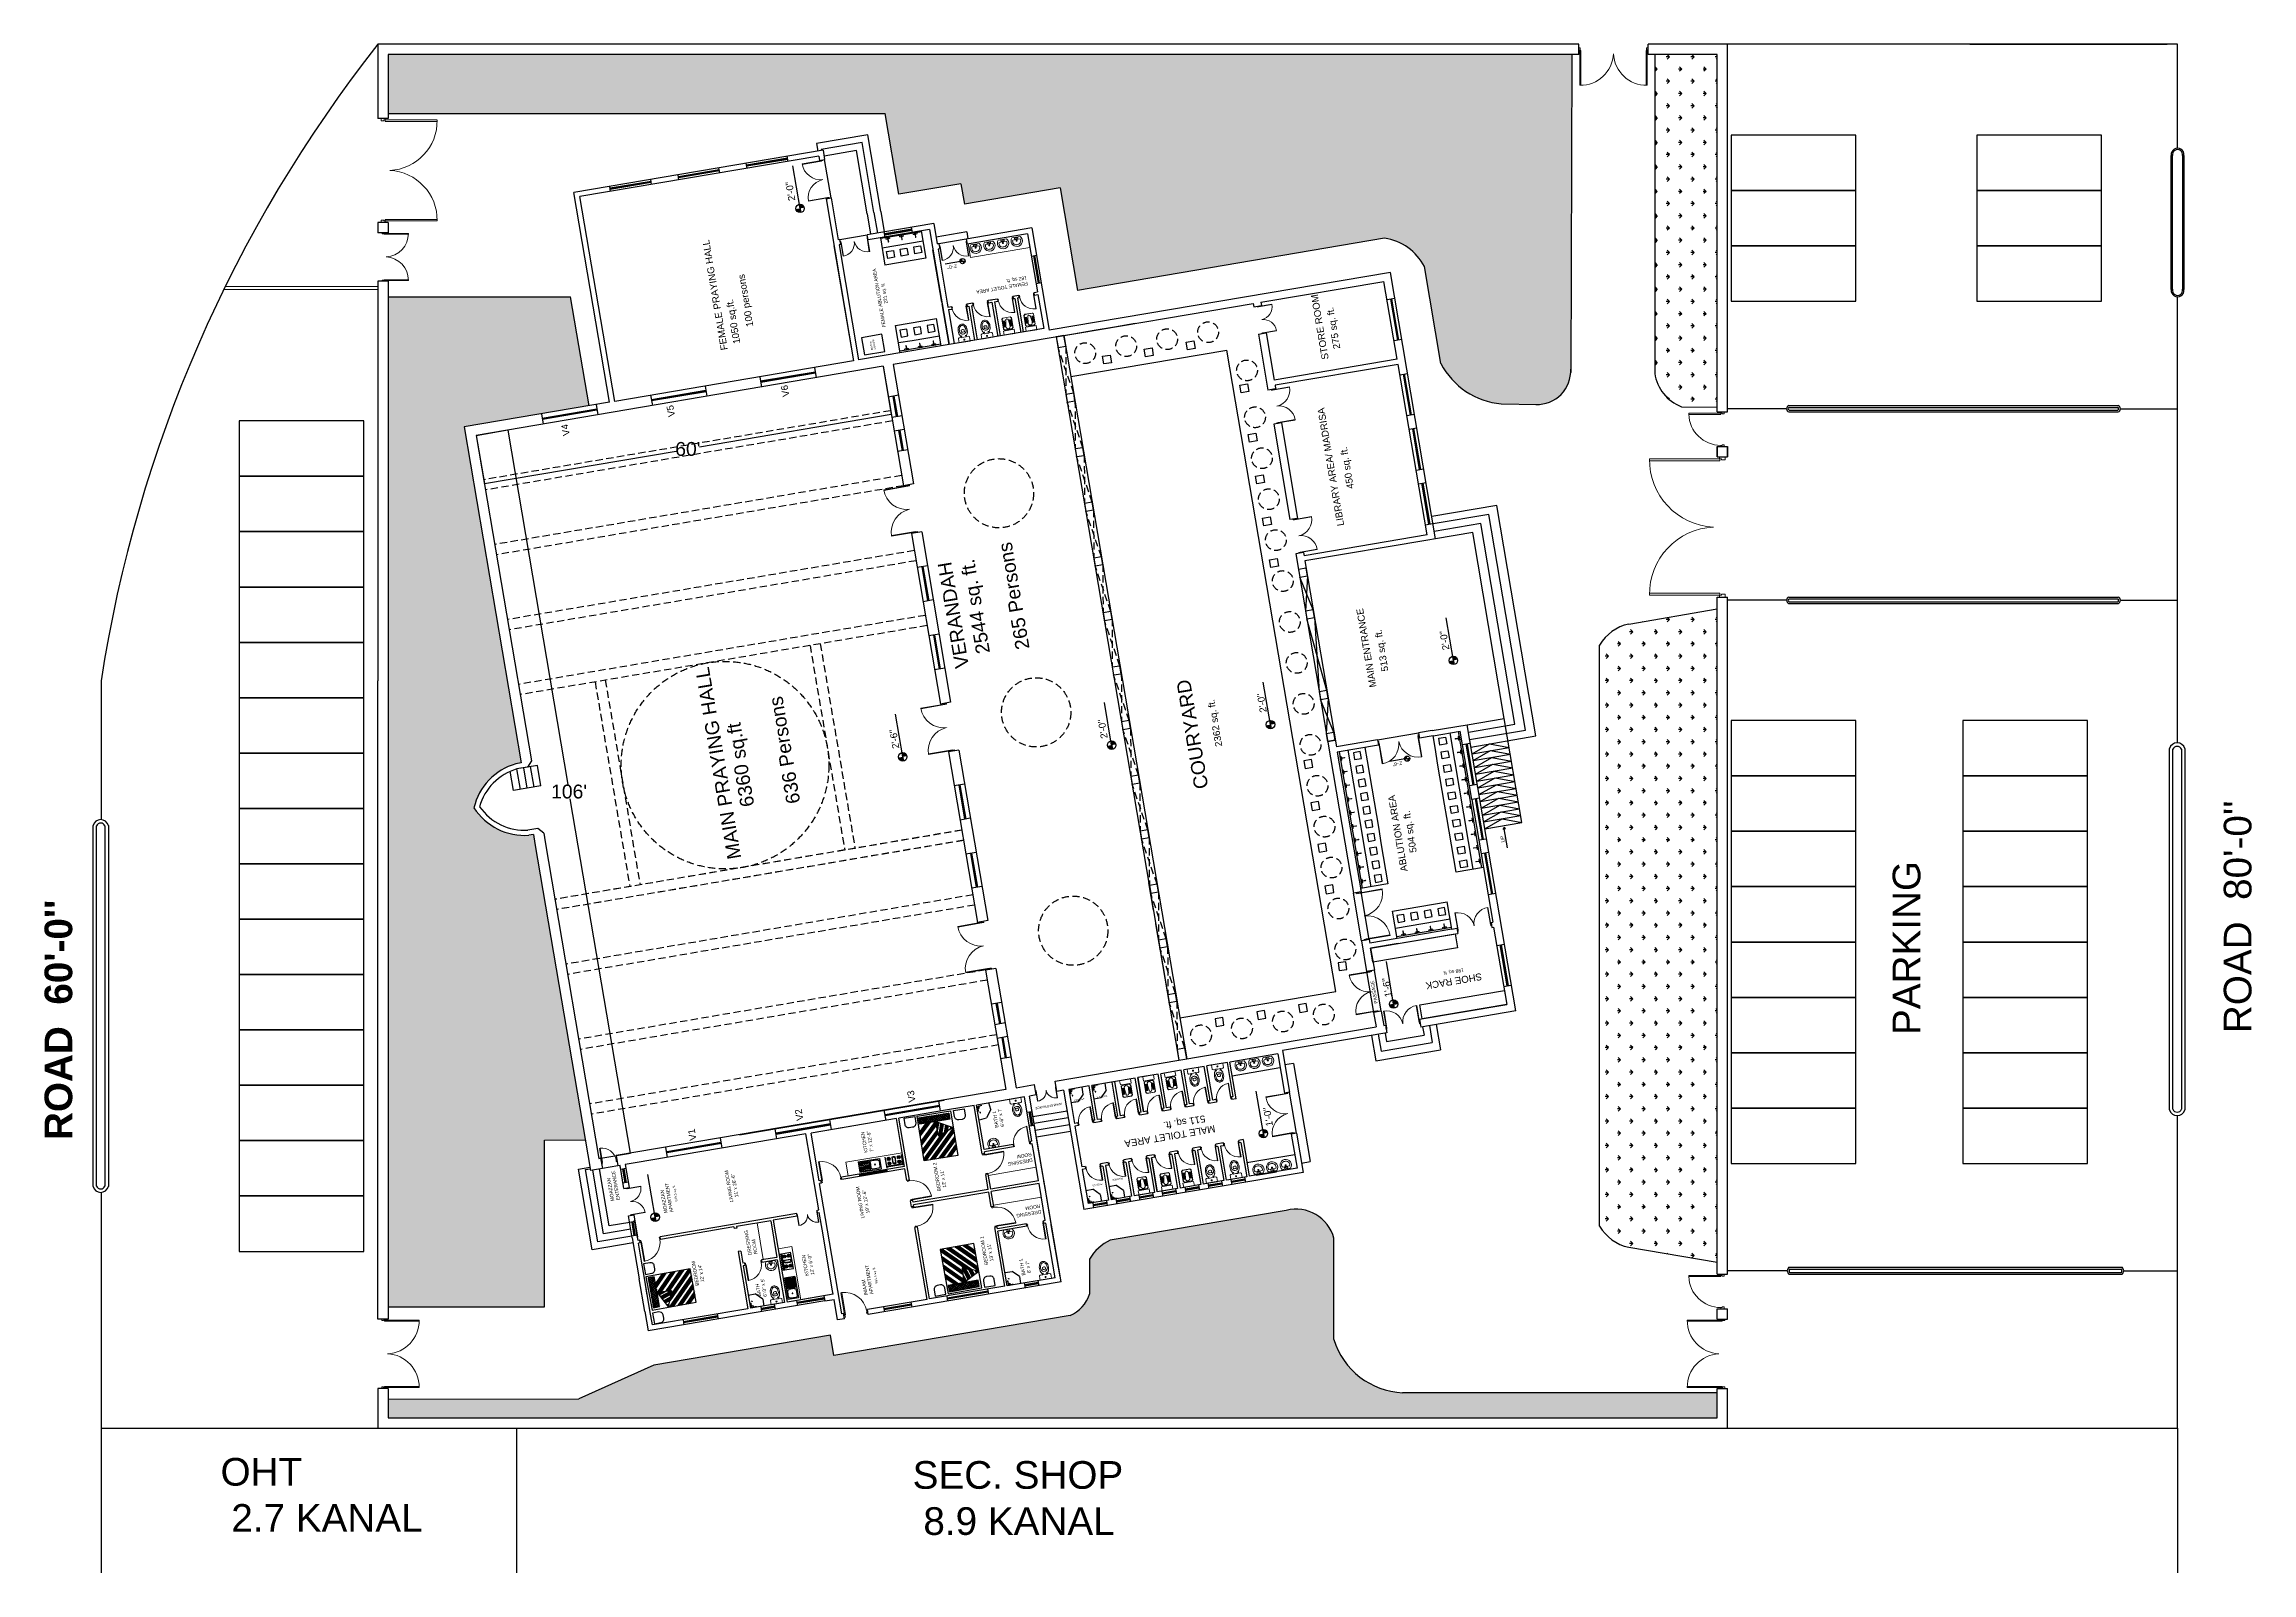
# Model space of a CAD drawing. Header units: inches. Extents: x -6210 to 141093, y -2740 to 21225.
# Drawn here: x 56360 to 60187, y 5282 to 7933 of the extents above; entities that cross this region are included whole.
import ezdxf

# ---------------------------------------------------------------- set-up
doc = ezdxf.new("R2010")
doc.units = ezdxf.units.IN
doc.header["$LTSCALE"] = 100
doc.header["$MEASUREMENT"] = 0
for name, pattern in [('ACAD_ISO02W100', [15, 12, -3]), ('CENTER', [2, 1.25, -0.25, 0.25, -0.25]), ('HIDDEN2', [0.1875, 0.125, -0.0625])]:
    doc.linetypes.add(name, pattern=pattern)
for name, color, linetype in [('1text', 6, 'Continuous'), ('arches', 83, 'Continuous'), ('beams', 30, 'Continuous'), ('boundary wall', 37, 'Continuous'), ('boxes', 39, 'Continuous'), ('car area', 53, 'Continuous'), ('column', 2, 'Continuous'), ('dome', 40, 'Continuous'), ('FIXTURES', 251, 'Continuous'), ('furniture', 9, 'Continuous'), ('grass', 73, 'Continuous'), ('pavement', 31, 'Continuous'), ('road', 253, 'Continuous'), ('steps', 9, 'Continuous'), ('wal 1', 1, 'CENTER'), ('walls', 1, 'Continuous'), ('windows', 150, 'Continuous')]:
    doc.layers.add(name, color=color, linetype=linetype)
for name, color, linetype, lineweight in [('DODTED', 2, 'HIDDEN2', 5), ('DOOR', 11, 'Continuous', 5), ('FURNITUR', 253, 'Continuous', 18), ('H', 8, 'Continuous', 5)]:
    doc.layers.add(name, color=color, linetype=linetype, lineweight=lineweight)
doc.styles.get("Standard").update_dxf_attribs({"font": 'arial.ttf', "height": 4})
doc.dimstyles.get("Standard").update_dxf_attribs({"dimtxt": 0.18, "dimasz": 0.18, "dimexe": 0.18, "dimexo": 0.0625, "dimgap": 0.09, "dimtad": 0, "dimtih": 1, "dimtoh": 1, "dimdec": 4, "dimzin": 0, "dimdsep": 46, "dimtxsty": 'Standard', "dimcen": 0.09, "dimadec": 0, "dimazin": 0, "dimtfac": 1, "dimtdec": 4, "dimtofl": 0, "dimtmove": 0, "dimatfit": 3, "dimfxl": 1, "dimtolj": 1, "dimtzin": 0, "dimarcsym": 0})
pattern_1 = [(180, (67811.482, -67034.777), (-21.2132034, -21.2132034), [5.625, -36.801407]), (135, (67811.482, -67034.777), (-21.213203, -21.213203), [5.625, -24.375]), (225, (67811.482, -67034.777), (21.213203, -21.213203), [5.625, -24.375])]

msp = doc.modelspace()

# ---------------------------------------------------------------- texts
at = {"layer": '1text', "attachment_point": 1}
for s, width, heights, insert, char_height, rotation in [("2'-0''", 12, [0], (57650.33997, 7660.63726), 12, 99.63122757), ('FEMALE PRAYING HALL', 408.0624556, [0], (57533.14739, 7401.74427), 12, 99.63122757), ('FEMALE ABLUTION AREA', 210.1224263, [0], (57813.02314, 7441.94759), 6, 99.63122757), ("2'-0''", 12, [0], (57942.78288, 7545.98453), 6, 189.63122757), ('100 persons', 408.0624556, [0], (57577.54017, 7442.29976), 12, 99.63122757), ('221 sq. ft.', 43.1149217, [0], (57816.32372, 7482.917), 6, 99.63122757), ('FEMALE TOILET AREA\\P182 sq. ft.', 408.0624556, [0], (58065.52124, 7515.51195), 6, 189.63122757), ('1050 sq.ft.', 408.0624556, [0], (57554.8691, 7412.84544), 12, 99.63122757), ('STORE ROOM', 408.0624556, [0], (58574.9984, 7385.42491), 12, 99.63122757), ('275 sq. ft.', 217.5008772, [0], (58595.18666, 7403.70122), 12, 99.63122757), ('WATER\\PCOOLER', 39.400908, [0], (57793.63589, 7402.70465), 3, 99.63122757), ('V6', 39.400908, [0], (57640.09307, 7320.87184), 12, 99.63122757), ('V4', 39.400908, [0], (57259.2769, 7253.12184), 12, 99.63122757), ('V5', 39.400908, [0], (57441.87135, 7285.95232), 12, 99.63122757), ('LIBRARY AREA/ MADRISA', 408.0624556, [0], (58601.82596, 7096.87184), 12, 99.63122757), ('450 sq. ft.', 217.5008772, [0], (58618.60772, 7161.25417), 12, 99.63122757), ('265 Persons', 633.2477315, [0], (58044.6364, 6881.66376), 24, 99.63122757), ('        VERANDAH\\P          2544 sq. ft.', 408.0624556, [0], (57952.16307, 6775.94267), 24, 99.63122757), ('MAIN ENTRANCE', 217.5008772, [0], (58657.63842, 6817.03396), 12, 99.63122757), ('513 sq. ft.', 217.5008772, [0], (58678.59592, 6844.61234), 12, 99.63122757), ("2'-0''", 217.5008772, [0], (58784.36829, 6881.72798), 12, 99.63122757), ('MAIN PRAYING HALL', 710.2182906, [0], (57544.75261, 6518.01767), 24, 99.63122757), ('COURYARD', 206.2952728, [24.83492], (58354.53712, 6639.98859), 24, 99.63122757), ('636 Persons', 633.2477315, [0], (57647.19148, 6614.32538), 24, 99.63122757), ('2362 sq. ft.', 217.5008772, [0], (58390.47321, 6714.19653), 12, 99.63122757), ("2'-0''", 217.5008772, [0], (58467.68325, 6773.4504), 12, 99.63122757), ('6360 sq.ft', 633.2477315, [0], (57567.55016, 6608.95478), 24, 99.63122757), ("2'-6''", 39.400908, [0], (57830.5977, 6710.733), 12, 99.63122757), ("2'-0''", 217.5008772, [0], (58191.96246, 6728.33697), 12, 99.63122757), ("2'-6''", 12, [0], (58714.49142, 6683.72908), 6, 189.63122757), ('ABLUTION AREA', 408.0624556, [0], (58711.89605, 6497.70647), 12, 99.63122757), ('504 sq. ft.', 86.1380885, [0], (58727.69618, 6530.33221), 12, 99.63122757), ("ROAD  80'-0''", 408.0624556, [0], (60138.57484, 6218.43129), 48, 90), ('UP', 217.5008772, [0], (58886.40187, 6548.69301), 6, 99.63122757), ('PARKING', 408.0624556, [0], (59564.60205, 6215.18365), 48, 90), ("{\\fArial|b1|i0|c0|p34;ROAD  60'-0''}", 559.0179936, [0], (56360.47314, 6033.06232), 48, 90), ('SHOE RACK', 408.0624556, [0], (58853.39658, 6310.78742), 12, 189.63122757), ('198 sq. ft.', 88.4725115, [0], (58821.25239, 6324.95074), 6, 189.63122757), ('PASSAGE', 68.9807269, [0], (58665.95359, 6269.12696), 6, 99.63122757), ("1'-6''", 12, [0], (58684.75554, 6279.97117), 12, 99.63122757), ('V2', 39.400908, [0], (57664.41797, 6065.64632), 12, 99.63122757), ('V3', 39.400908, [0], (57858.94456, 6097.52287), 12, 99.63122757), ("   BATH 1\\P   6'-6'' x 7'", 43.8203148, [0], (58009.71765, 6046.99966), 6, 99.63122757), ('IMAM ENTRANCE', 71.1211089, [0], (58124.62907, 6093.90664), 4, 189.63122757), ('SHOWER', 43.8203148, [0], (58163.88935, 6103.07209), 3, 189.63122757), ('SHOWER', 43.8203148, [0], (58203.25338, 6108.59452), 3, 189.63122757), ("1'-0''", 12, [0], (58478.55701, 6055.70126), 12, 99.63122757), ('V1', 39.400908, [0], (57479.045, 6031.1435), 12, 99.63122757), ("KITCHEN    7' x 12'-6''", 43.8203148, [0], (57781.79281, 6010.59694), 6, 99.63122757), ('MALE TOILET AREA\\P   511 sq. ft.', 408.0624556, [0], (58390.97328, 6046.90855), 12, 189.63122757), ('DRESSING ROOM', 43.8203148, [0], (58073.91882, 5995.452), 6, 189.63122757), ('MOAZZAN \\PENTERANCE', 71.1211089, [0], (57342.22714, 5926.40917), 6, 99.63122757), ("LIVING ROOM\\P   11' x 26'-6''", 71.1211089, [0], (57548.77069, 5924.9064), 6, 99.63122757), ("BEDROOM 2\\P  12' x 11'", 142.3037375, [0], (57908.81564, 5943.74646), 6, 99.63122757), ('MOAZZAN APARTMENT', 71.1211089, [0], (57434.67476, 5905.60784), 6, 99.63122757), ('619.5 sq. ft.', 71.1211089, [0], (57453.91099, 5926.227), 4, 99.63122757), ("LIVING ROOM\\P   19' x 12'-6''", 71.1211089, [0], (57776.13784, 5896.7394), 6, 99.63122757), ('SHOWER', 43.8203148, [0], (58194.64732, 5955.43943), 3, 189.63122757), ('SHOWER', 43.8203148, [0], (58230.36862, 5965.18141), 3, 189.63122757), ('DRESSING ROOM', 43.8203148, [0], (58088.82919, 5905.84475), 6, 189.63122757), ('DRESSING ROOM', 43.8203148, [0], (57580.84404, 5832.9627), 6, 99.63122757), ("BEDROOM 1\\P  13' x 11'", 142.3037375, [0], (57990.5298, 5815.95997), 6, 99.63122757), ("BEDROOM \\P  12' x 14'", 142.3037375, [0], (57489.24206, 5779.90928), 6, 99.63122757), ("KITCHEN    12' x 6'-9''", 43.8203148, [0], (57679.3619, 5796.98669), 6, 99.63122757), ("   BATH 1\\P    8' x 7'", 43.8203148, [0], (58056.2649, 5790.75451), 6, 99.63122757), ("   BATH \\P  6'-3'' x 5'", 43.8203148, [0], (57598.0078, 5754.39322), 6, 99.63122757), ('IMAAM\\PAPARTMENT', 71.1211089, [0], (57781.59551, 5763.42787), 6, 99.63122757), ('831.5 sq. ft.', 71.1211089, [0], (57800.83173, 5784.04703), 4, 99.63122757)]:
    msp.add_mtext_dynamic_manual_height_columns(s, width=width, gutter_width=240, heights=heights, dxfattribs=dict(at, insert=insert, char_height=char_height, rotation=rotation))
at = {"layer": 'pavement', "char_height": 48, "attachment_point": 1}
for s, insert in [('OHT\\P 2.7 KANAL', (56665.55234, 5481.72296)), ('SEC. SHOP\\P 8.9 KANAL', (57865.4475, 5476.28288))]:
    msp.add_mtext_dynamic_manual_height_columns(s, width=628.0891877, gutter_width=240, heights=[0], dxfattribs=dict(at, insert=insert))

# ---------------------------------------------------------------- blocks, each defined once
blk = doc.blocks.new('A$C0F316CBE')
at = {"linetype": 'Continuous'}
for p, q in [((0, 16), (1.9, 17.9)), ((0, 16), (0, 2.8)), ((0, 2.8), (1.9, 0.9)), ((0.4, 15.8), (2, 17.5)), ((0.4, 15.8), (0.4, 3)), ((0.4, 3), (2, 1.3)), ((1.9, 17.9), (19.4, 17.9)), ((1.9, 0.9), (19.4, 0.9)), ((2, 17.5), (5.2, 17.5)), ((2, 1.3), (5.2, 1.3)), ((5.2, 17.9), (5.2, 14)), ((5.2, 14), (16.1, 14)), ((16.1, 13.2), (5.2, 11.8)), ((16.1, 5.6), (5.2, 7)), ((5.2, 4.8), (16.1, 4.8)), ((5.2, 4.8), (5.2, 0.9)), ((5.7, 14), (5.7, 17.1)), ((5.7, 4.8), (5.7, 1.7)), ((6.2, 14), (6.2, 17.1)), ((6.2, 4.8), (6.2, 1.7)), ((6.7, 14), (6.7, 17.1)), ((6.7, 4.8), (6.7, 1.7)), ((7.2, 14), (7.2, 17.1)), ((7.2, 4.8), (7.2, 1.7)), ((7.8, 14), (7.8, 17.1)), ((7.8, 4.8), (7.8, 1.7)), ((8.3, 14), (8.3, 17.1)), ((8.3, 4.8), (8.3, 1.7)), ((8.8, 14), (8.8, 17.1)), ((8.8, 4.8), (8.8, 1.7)), ((9.3, 14), (9.3, 17.1)), ((9.3, 4.8), (9.3, 1.7)), ((9.8, 14), (9.8, 17.1)), ((9.8, 4.8), (9.8, 1.7)), ((10.4, 14), (10.4, 17.1)), ((10.4, 4.8), (10.4, 1.7)), ((10.9, 14), (10.9, 17.1)), ((10.9, 4.8), (10.9, 1.7)), ((11.4, 14), (11.4, 17.1)), ((11.4, 4.8), (11.4, 1.7)), ((11.9, 14), (11.9, 17.1)), ((11.9, 4.8), (11.9, 1.7)), ((12.4, 14), (12.4, 17.1)), ((12.4, 4.8), (12.4, 1.7)), ((13, 14), (13, 17.1)), ((13, 4.8), (13, 1.7)), ((13.5, 14), (13.5, 17.1)), ((13.5, 4.8), (13.5, 1.7)), ((14, 14), (14, 17.1)), ((14, 4.8), (14, 1.7)), ((14.5, 14), (14.5, 17.1)), ((14.5, 4.8), (14.5, 1.7)), ((15, 14), (15, 17.1)), ((15, 4.8), (15, 1.7)), ((15.5, 14), (15.5, 17.1)), ((15.5, 4.8), (15.5, 1.7)), ((16.1, 17.9), (16.1, 14)), ((16.1, 17.5), (19.2, 17.5)), ((16.1, 4.8), (16.1, 0.9)), ((16.1, 1.3), (19.2, 1.3)), ((20.9, 15.8), (19.2, 17.5)), ((20.9, 3), (19.2, 1.3)), ((21.2, 16), (19.4, 17.9)), ((21.2, 2.8), (19.4, 0.9)), ((20.9, 15.8), (20.9, 3)), ((21.2, 16), (21.2, 2.8)), ((22.4, 9.4), (22.4, 18.8)), ((22.4, 18.8), (29.9, 18.8)), ((22.4, 9.4), (22.4, 0)), ((22.4, 0), (29.9, 0)), ((29.9, 18.8), (29.9, 0))]:
    blk.add_line(p, q, dxfattribs=at)
for centre, radius, start, end in [((5.2, 9.4), 2.44, 90, 270), ((16.1, 9.4), 3.76, 256.2366, 103.7634)]:
    blk.add_arc(centre, radius, start, end, dxfattribs=at)
blk = doc.blocks.new('FDSADDFAEREWRWER')
at = {"layer": 'FURNITUR'}
for p, q in [((38122.8, -26485.2), (38118.7, -26485.2)), ((38129.7, -26484.3), (38128.3, -26484.3)), ((38129, -26485), (38129, -26483.6)), ((38131, -26483.3), (38131, -26479.5)), ((38131, -26487.7), (38131.5, -26483.7)), ((38131.1, -26479.3), (38132, -26478)), ((38131.4, -26483.6), (38131.1, -26483.4)), ((38139.5, -26477.9), (38132.4, -26477.9)), ((38139.7, -26497.4), (38139.7, -26478.1)), ((38122.8, -26490.3), (38118.7, -26490.3)), ((38129.7, -26491.2), (38128.3, -26491.2)), ((38129, -26491.9), (38129, -26490.5)), ((38131, -26487.7), (38131.5, -26491.7)), ((38131, -26495.9), (38131, -26492.1)), ((38131.3, -26491.9), (38131.1, -26492)), ((38131.1, -26496.2), (38132, -26497.4)), ((38139.5, -26497.6), (38132.4, -26497.6))]:
    blk.add_line(p, q, dxfattribs=at)
at = {"layer": 'FURNITUR', "extrusion": (0, 0, -1)}
for centre, major_axis, start_param, end_param in [((38113.9, -26487.7), (-4.02, 4.02), -0.785398, -0.250471), ((38116.6, -26489.4), (-6.28, 6.28), -0.250471, 0.175324), ((38113.9, -26487.7), (-2.45, -2.45), 0.785398, 1.320326), ((38116.6, -26489.4), (-4.71, 4.71), -0.250471, 0.175324), ((38118.4, -26491.9), (-8.51, 8.51), 0.175324, 0.503558), ((38118.4, -26491.9), (-6.94, -6.94), 1.74612, 2.074355), ((38119.6, -26496), (-11.5, 11.5), 0.503558, 0.785398), ((38119.6, -26496), (-9.95, -9.95), 2.074355, 2.310238), ((38123.2, -26487.7), (-3.69, -3.69), 0.295539, 1.275258), ((38118.7, -26485.4), (-0.125, -0.125), 1.275258, 2.356194), ((38119.9, -26487.7), (-4.12, 4.12), 0.626699, 4.08569), ((38119.6, -26496), (-11.5, -11.5), 2.356194, 2.638034), ((38114.8, -26487.7), (-5.34, -5.34), 3.582609, 4.271372), ((38120.8, -26491.9), (-8.51, 8.51), 1.067238, 1.389176), ((38131.1, -26476), (-4.89, -4.89), 5.503466, 6.019803), ((38129, -26484.3), (-0.275, 0.275), 3.926991, 7.068583), ((38129, -26484.3), (-0.275, 0.275), 0.785398, 3.926991), ((38131.5, -26479.5), (-0.314, 0.314), -0.785398, -0.165149), ((38131.2, -26483.3), (-0.125, 0.125), 4.434999, 5.497787), ((38131.3, -26483.7), (-0.125, -0.125), 2.864203, 4.034681), ((38132.4, -26478.3), (-0.314, -0.314), 1.405648, 2.356194), ((38139.5, -26478.1), (-0.157, -0.157), 2.356194, 3.926991), ((38113.9, -26487.7), (-4.02, -4.02), 0.250471, 0.785398), ((38116.6, -26486.1), (-6.28, 6.28), 4.537065, 4.96286), ((38113.9, -26487.7), (-2.45, 2.45), -1.320326, -0.785398), ((38116.6, -26486.1), (-4.71, 4.71), 4.537065, 4.96286), ((38118.4, -26483.5), (-8.51, 8.51), 4.208831, 4.537065), ((38118.4, -26483.5), (-6.94, -6.94), 5.779627, 6.107861), ((38119.6, -26479.4), (-11.5, -11.5), 5.497787, 5.779627), ((38119.6, -26479.4), (-9.95, 9.95), 3.972947, 4.208831), ((38118.7, -26490.1), (-0.125, 0.125), 3.926991, 5.007928), ((38119.6, -26479.4), (-11.5, 11.5), 3.645151, 3.926991), ((38120.8, -26483.5), (-8.51, -8.51), 4.894009, 5.215947), ((38131.1, -26499.4), (-4.89, 4.89), 0.263382, 0.779719), ((38129, -26491.2), (-0.275, 0.275), 3.926991, 7.068583), ((38129, -26491.2), (-0.275, 0.275), 0.785398, 3.926991), ((38131.2, -26492.1), (-0.125, 0.125), -0.785398, 0.415559), ((38131.5, -26495.9), (-0.314, 0.314), -1.405648, -0.785398), ((38131.3, -26491.7), (-0.125, -0.125), 3.819301, 5.127948), ((38132.4, -26497.2), (-0.314, 0.314), 3.926991, 4.877538), ((38135.7, -26487.7), (-0.627, 0.627), -0.785398, 2.356194), ((38135.7, -26487.7), (-0.627, -0.627), 3.926991, 7.068583), ((38139.5, -26497.4), (-0.157, -0.157), 3.926991, 5.497787)]:
    blk.add_ellipse(centre, major_axis=major_axis, ratio=1, start_param=start_param, end_param=end_param, dxfattribs=at)
blk = doc.blocks.new('LAV', base_point=(396, 588))
for p, q in [((396.2, 580.6), (396.2, 595.1)), ((396.2, 580.6), (396.2, 580.6)), ((397.6, 585), (397.6, 590.7)), ((397.6, 590.7), (399.3, 590.7)), ((399.3, 585), (397.6, 585)), ((399.3, 590.7), (399.3, 585)), ((400.3, 580.9), (400.3, 594)), ((400.3, 580.9), (400.3, 580.9))]:
    blk.add_line(p, q)
for centre, radius, start, end in [((402.6, 587.4), 10, 6.3511, 130.1512), ((403, 587.4), 9.62, 225.0409, 4.876), ((403.4, 588.7), 6.06, 355.5607, 119.9347), ((402.9, 587.3), 6.63, 247.3713, 10.7334)]:
    blk.add_arc(centre, radius, start, end)
blk = doc.blocks.new('A$C56213ABD')
for points in [[(11.2, 10.1), (8.6, 10.1)], [(9.9, 11.4), (9.9, 8.7)]]:
    blk.add_lwpolyline(points)
for radius in [0.938, 0.75]:
    blk.add_circle((9.9, 10.1), radius)
at = {"rotation": 270}
blk.add_blockref('LAV', (10.1, 16.5), dxfattribs=at)
blk = doc.blocks.new('A$C47FC17B3')
for p, q in [((0, 8.3), (0, 6.2)), ((0, 8.3), (6.6, 8.3)), ((0.4, 5.8), (1.6, 5.8)), ((2, 8.3), (2, 6.2)), ((2.9, 4.8), (2.9, 0.5)), ((3.8, 4.8), (3.8, 0.5)), ((4.6, 8.3), (4.6, 6.2)), ((6.2, 5.8), (5, 5.8)), ((6.6, 8.3), (6.6, 6.2))]:
    blk.add_line(p, q)
blk.add_lwpolyline([(2.3, 8.3), (4.4, 8.3), (4.4, 8.1), (2.3, 8.1)], close=True)
for centre, radius, start, end in [((0.4, 6.2), 0.386, 180, 270), ((1.6, 6.2), 0.386, 270, 0), ((-54.7, 1.9), 57.6, 2.8972, 6.1915), ((3.3, 0.5), 0.462, 180, 0), ((61.3, 1.9), 57.6, 173.8085, 177.1028), ((5, 6.2), 0.386, 180, 270), ((6.2, 6.2), 0.386, 270, 0)]:
    blk.add_arc(centre, radius, start, end)
blk = doc.blocks.new('A$C4A15109F')
at = {"layer": 'H'}
blk.add_blockref('A$C47FC17B3', (-3.3, 18.7), dxfattribs=at)
blk = doc.blocks.new('D')
at = {"layer": 'DOOR'}
for p, q in [((73476.8, 10997.4), (73476.8, 10955.3)), ((73478, 10955.3), (73478, 10997.4)), ((73557.4, 10955.3), (73557.4, 10997.4)), ((73558.5, 10997.4), (73558.5, 10955.3)), ((73475.7, 10955.4), (73476.8, 10955.4)), ((73475.7, 10952), (73475.7, 10955.4)), ((73476.8, 10955.4), (73476.8, 10954.2)), ((73476.8, 10955.3), (73478, 10955.3)), ((73558.5, 10955.3), (73557.4, 10955.3)), ((73559.7, 10955.4), (73558.5, 10955.4)), ((73558.5, 10955.4), (73558.5, 10954.2)), ((73559.7, 10952), (73559.7, 10955.4)), ((73477.4, 10952), (73475.7, 10952)), ((73476.8, 10954.2), (73477.4, 10954.2)), ((73477.4, 10954.2), (73477.4, 10952)), ((73557.9, 10954.2), (73557.9, 10952)), ((73558.5, 10954.2), (73557.9, 10954.2)), ((73557.9, 10952), (73559.7, 10952))]:
    blk.add_line(p, q, dxfattribs=at)
for centre, start, end in [((73477.4, 10957.1), 2.7057, 90.8209), ((73557.9, 10957.1), 89.1791, 177.2943)]:
    blk.add_arc(centre, 40.3, start, end, dxfattribs=at)
blk = doc.blocks.new('D1')
for points in [[(1.5, 40.9), (1.5, 1.9), (3, 1.9), (3, 40.9)], [(1.5, 0.4), (2.2, 0.4), (2.2, -1.9), (0, -1.9), (0, 1.9), (1.5, 1.9)], [(42, 1.9), (42, -1.9), (39.8, -1.9), (39.8, 0.4), (40.5, 0.4), (40.5, 1.9)]]:
    blk.add_lwpolyline(points, close=True)
blk.add_arc((1.5, 1.9), 39, 0, 88.1502)
blk = doc.blocks.new('*X11')
at = {"color": 0}
for p, q in [((668.9, 1093.1), (682.2, 1106.5)), ((668.9, 1098.5), (676.9, 1106.5)), ((668.9, 1103.8), (671.6, 1106.5)), ((678.4, 1092.9), (668.9, 1102.4)), ((673.1, 1092.9), (668.9, 1097.1)), ((683.7, 1092.9), (670.1, 1106.5)), ((674, 1092.9), (687.5, 1106.5)), ((689, 1092.9), (675.4, 1106.5)), ((679.3, 1092.9), (692.8, 1106.5)), ((694.3, 1092.9), (680.7, 1106.5)), ((684.6, 1092.9), (698.1, 1106.5)), ((699.6, 1092.9), (686, 1106.5)), ((689.9, 1092.9), (703.4, 1106.5)), ((704.9, 1092.9), (691.3, 1106.5)), ((695.2, 1092.9), (708.7, 1106.5)), ((710.2, 1092.9), (696.6, 1106.5)), ((700.5, 1092.9), (714.1, 1106.5)), ((715.5, 1092.9), (701.9, 1106.5)), ((705.8, 1092.9), (719.4, 1106.5)), ((720.8, 1092.9), (707.2, 1106.5)), ((711.1, 1092.9), (724.7, 1106.5)), ((726.1, 1092.9), (712.5, 1106.5)), ((716.4, 1092.9), (730, 1106.5)), ((731.4, 1092.9), (717.8, 1106.5)), ((721.7, 1092.9), (734.9, 1106.1)), ((734.9, 1094.7), (723.1, 1106.5)), ((727, 1092.9), (734.9, 1100.8)), ((734.9, 1100), (728.4, 1106.5)), ((732.3, 1092.9), (734.9, 1095.5)), ((734.9, 1105.3), (733.7, 1106.5))]:
    blk.add_line(p, q, dxfattribs=at)
blk = doc.blocks.new('BED')
for p, q in [((-33.3, -44.3), (-6.6, -17.7)), ((-33.3, -38.7), (-12.3, -17.7)), ((-33.3, -41.5), (-9.4, -17.7)), ((-33.3, -35.8), (-15.1, -17.7)), ((-33.3, -55.8), (4.9, -17.7)), ((-33.3, -58.6), (4.8, -20.6)), ((-33.3, -61.4), (5, -23.2)), ((-33.3, -64.3), (5.2, -25.9)), ((-33.3, -75.2), (5.9, -36.1)), ((-33.3, -78), (6.1, -38.7)), ((-33.3, -80.9), (6.2, -41.4)), ((-33.3, -83.7), (6.4, -44)), ((-33.3, -97.2), (18.3, -45.7)), ((-33.3, -94.4), (13.5, -47.6)), ((-31.3, -98.1), (23.1, -43.7)), ((-30, -4.1), (36, -4.1)), ((-30, -17.7), (-30, -4.1)), ((36, -17.7), (-30, -17.7)), ((-28.5, -98.1), (27.9, -41.8)), ((-19.1, -98.1), (40.8, -38.2)), ((-16.3, -98.1), (40.8, -41)), ((-13.5, -98.1), (40.8, -43.9)), ((-10.6, -98.1), (40.8, -46.7)), ((6.9, -50.3), (4.6, -17.8)), ((4.7, -17.9), (40.8, -36.5)), ((5.4, -18.3), (4.8, -20.2)), ((7.2, -19.2), (5.1, -25.6)), ((9, -20.1), (5.5, -30.9)), ((10.9, -20.8), (5.9, -36.3)), ((15, -23.2), (6.8, -48.8)), ((40.8, -36.5), (6.9, -50.3)), ((16.8, -24.1), (8.6, -49.6)), ((18.7, -24.9), (11, -48.6)), ((20.4, -26.2), (13.5, -47.6)), ((25, -28.3), (19.6, -45.1)), ((26.8, -29.3), (22, -44.2)), ((28.6, -30.2), (24.4, -43.2)), ((30.4, -31.1), (26.8, -42.2)), ((35.3, -33.7), (33.5, -39.5)), ((37.1, -34.6), (35.9, -38.5)), ((36, -4.1), (36, -17.7)), ((38.9, -35.5), (38.3, -37.5)), ((-0.2, -98.1), (40.8, -57.1)), ((2.6, -98.1), (40.8, -59.9)), ((5.5, -98.1), (40.8, -62.8)), ((8.3, -98.1), (40.8, -65.6)), ((17.4, -98.1), (40.8, -74.7)), ((20.2, -98.1), (40.8, -77.5)), ((23.1, -98.1), (40.8, -80.4)), ((25.9, -98.1), (40.8, -83.2))]:
    blk.add_line(p, q)
for points in [[(-61.9, -14.1), (-61.9, 0), (-38.5, 0), (-38.5, -14.1, -0.414214), (-46.5, -22.1), (-53.9, -22.1, -0.414214)], [(47.3, -14.1), (47.3, 0), (70.7, 0), (70.7, -14.1, -0.414214), (62.7, -22.1), (55.3, -22.1, -0.414214)]]:
    blk.add_lwpolyline(points, format="xyb", close=True)
blk.add_lwpolyline([(-33.3, -98.1), (-33.3, 0), (40.8, 0), (40.8, -98.1)], close=True)
blk.add_blockref('*X11', (-698.9, -1110.6))
blk = doc.blocks.new('f')
at = {"layer": 'FIXTURES'}
for p, q in [((3718.8, 2061), (3718.8, 2080.5)), ((3718.8, 2061), (3736.8, 2043)), ((3756.8, 2043), (3736.8, 2043)), ((3746.2, 2079.7), (3746.2, 2079.3)), ((3746.2, 2079.5), (3750.2, 2079.5)), ((3750.3, 2060.9), (3748.5, 2062.7)), ((3750.3, 2062.7), (3748.5, 2060.9)), ((3753, 2072.4), (3753.4, 2072.4)), ((3753.2, 2072.4), (3753.2, 2076.5))]:
    blk.add_line(p, q, dxfattribs=at)
for centre, radius in [((3750.3, 2076.5), 2.45), ((3749.4, 2061.8), 0.675)]:
    blk.add_circle(centre, radius, dxfattribs=at)
for centre, radius, start, end in [((3743, 2115.6), 36.4, 265.06679, 274.93321), ((3750.2, 2076.5), 3.03, 0.00004, 90), ((3789.3, 2069.3), 36.4, 175.06679, 184.93321), ((3717.1, 2069.3), 36.4, 355.06679, 4.93323)]:
    blk.add_arc(centre, radius, start, end, dxfattribs=at)
blk = doc.blocks.new('COOKR2')
at = {"layer": 'furniture'}
for p, q in [((12.7, 54), (36.7, 54)), ((14.7, 18), (14.7, 54)), ((16.7, 54), (16.7, 18)), ((18.6, 44.3), (24.7, 49.8)), ((18.6, 49.8), (24.7, 44.3)), ((28.3, 44), (35, 50)), ((28.3, 50), (35, 44)), ((12.7, 18), (36.7, 18)), ((17.8, 35.8), (21.7, 35.8)), ((18.3, 27.9), (25, 21.9)), ((18.3, 21.9), (25, 27.9)), ((20.7, 38.8), (33.1, 38.8)), ((20.7, 32.8), (33.1, 32.8)), ((28.6, 27.7), (34.7, 22.2)), ((28.6, 22.2), (34.7, 27.7)), ((35.7, 35.8), (32.5, 35.8))]:
    blk.add_line(p, q, dxfattribs=at)
blk.add_lwpolyline([(19.1, 38.6), (34.5, 38.6), (34.5, 33.1), (19.1, 33.1)], close=True, dxfattribs=at)
for centre, radius in [((21.7, 47), 3.08), ((31.7, 47), 3.49), ((21.7, 24.9), 3.49), ((31.7, 24.9), 3.08)]:
    blk.add_circle(centre, radius, dxfattribs=at)
blk = doc.blocks.new('sink')
at = {"layer": 'furniture'}
for p, q in [((72792.8, 10161.1), (72819.8, 10165.8)), ((72795.1, 10148), (72792.8, 10161.1)), ((72793.7, 10160.1), (72805.8, 10162.2)), ((72793.9, 10158.7), (72806.1, 10160.9)), ((72794.2, 10157.4), (72806.3, 10159.5)), ((72794.4, 10156), (72806.5, 10158.2)), ((72794.6, 10154.7), (72806.8, 10156.8)), ((72794.9, 10153.4), (72807, 10155.5)), ((72795.1, 10152), (72807.2, 10154.1)), ((72795.1, 10148), (72822.1, 10152.7)), ((72795.3, 10150.7), (72807.5, 10152.8)), ((72795.6, 10149.3), (72807.7, 10151.4)), ((72808.6, 10150.3), (72806.3, 10163.4)), ((72809.3, 10153.9), (72808.2, 10160.3)), ((72816.8, 10164.1), (72810.1, 10162.9)), ((72812, 10152.1), (72818.7, 10153.3)), ((72820.6, 10155.9), (72819.5, 10162.2)), ((72822.1, 10152.7), (72819.8, 10165.8))]:
    blk.add_line(p, q, dxfattribs=at)
blk.add_circle((72814.4, 10158.1), 0.446, dxfattribs=at)
for centre, start, end in [((72810.5, 10160.7), 99.8953, 189.8953), ((72811.6, 10154.3), 189.8953, 279.8953), ((72817.2, 10161.8), 9.8953, 99.8953), ((72818.3, 10155.5), 279.8953, 9.8953)]:
    blk.add_arc(centre, 2.28, start, end, dxfattribs=at)
blk = doc.blocks.new('*D18')
at = {"layer": '1text', "color": 0, "lineweight": -2, "transparency": 16777216}
for p, q in [((57108.9, 7255), (57163.5, 7264.3)), ((57163.4, 7264.1), (57267.7, 6649.5)), ((57376.1, 6010.3), (57271.9, 6624.9)), ((57321.7, 6000.9), (57376.3, 6010.2))]:
    blk.add_line(p, q, dxfattribs=at)
at = {"layer": '1text', "color": 0, "transparency": 16777216}
for points in [[(57163.4, 7264.1), (57163.4, 7264.1), (57163.4, 7264.2)], [(57376.2, 6010.4), (57376.1, 6010.3), (57376.2, 6010.2)]]:
    blk.add_solid(points, dxfattribs=at)
at = {"layer": 'Defpoints', "color": 0, "transparency": 16777216}
for p in [(57108.8, 7255), (57163.4, 7264.2), (57321.6, 6000.9)]:
    blk.add_point(p, dxfattribs=at)
at = {"layer": '1text', "color": 0, "transparency": 16777216, "insert": (57269.8, 6637.2), "char_height": 48, "attachment_point": 5}
blk.add_mtext("\\A1;{\\H0.5x;106'}", dxfattribs=at)
blk = doc.blocks.new('*D19')
at = {"layer": '1text', "color": 0, "lineweight": -2, "transparency": 16777216}
for p, q in [((57814.2, 7374.6), (57828.4, 7291)), ((57828.2, 7291.1), (57496.2, 7234.8)), ((57108.8, 7254.9), (57123, 7171.3)), ((57123.2, 7171.5), (57455.2, 7227.8))]:
    blk.add_line(p, q, dxfattribs=at)
at = {"layer": '1text', "color": 0, "transparency": 16777216}
for points in [[(57828.2, 7291.2), (57828.2, 7291.1), (57828.4, 7291.2)], [(57123.2, 7171.5), (57123.2, 7171.5), (57123, 7171.5)]]:
    blk.add_solid(points, dxfattribs=at)
at = {"layer": 'Defpoints', "color": 0, "transparency": 16777216}
for p in [(57814.2, 7374.7), (57108.8, 7255), (57123, 7171.5)]:
    blk.add_point(p, dxfattribs=at)
at = {"layer": '1text', "color": 0, "transparency": 16777216, "insert": (57475.7, 7231.3), "char_height": 48, "attachment_point": 5}
blk.add_mtext("\\A1;{\\H0.5x;60'}", dxfattribs=at)

# ---------------------------------------------------------------- dimensions: what is measured, and where the dimension line sits
at = {"layer": '1text'}
for p1, distance, text, picture, middle in [((57814.22759, 7374.69384), 84.725, "{\\H0.5x;60'}", '*D19', (57475.69509, 7231.30927)), ((57321.62594, 6000.91515), -55.31953, '{\\H0.5x;<>}', '*D18', (57269.75905, 6637.20603))]:
    dim = msp.add_aligned_dim(p1=p1, p2=(57108.81256, 7254.98631), distance=distance, text=text, dimstyle='Standard', override={"dimtxt": 48, "dimlunit": 4}, dxfattribs=at)
    dim.commit()
    dim.dimension.update_dxf_attribs({"geometry": picture, "text_midpoint": middle})

# ---------------------------------------------------------------- hatches: boundary and pattern name
at = {"layer": '1text'}
h = msp.add_hatch(color=256, dxfattribs=at)
h.dxf.hatch_style = 1
h.paths.add_polyline_path([(57662.93728, 7647.37832, 0.4142135624), (57671.45171, 7641.33442), (57670.21645, 7648.61358)])
h.paths.add_polyline_path([(57668.98119, 7655.89275), (57670.21645, 7648.61358), (57677.49561, 7649.84884, 0.4142135624)])
h = msp.add_hatch(color=256, dxfattribs=at)
h.dxf.hatch_style = 1
h.paths.add_polyline_path([(57952.74566, 7552.65221, 0.4142135624), (57956.45038, 7557.8713), (57951.98848, 7557.11412)])
h.paths.add_polyline_path([(57947.52657, 7556.35694), (57951.98848, 7557.11412), (57951.2313, 7561.57603, 0.4142135624)])
h = msp.add_hatch(color=256, dxfattribs=at)
h.dxf.hatch_style = 1
h.paths.add_polyline_path([(58795.6258, 6863.58751, 0.4142135624), (58804.14023, 6857.54361), (58802.90497, 6864.82278)])
h.paths.add_polyline_path([(58801.66971, 6872.10194), (58802.90497, 6864.82278), (58810.18414, 6866.05804, 0.4142135624)])
h = msp.add_hatch(color=256, dxfattribs=at)
h.dxf.hatch_style = 1
h.paths.add_polyline_path([(58478.55768, 6752.10549, 0.4142135624), (58487.07211, 6746.06158), (58485.83685, 6753.34075)])
h.paths.add_polyline_path([(58484.60159, 6760.61992), (58485.83685, 6753.34075), (58493.11602, 6754.57601, 0.4142135624)])
h = msp.add_hatch(color=256, dxfattribs=at)
h.dxf.hatch_style = 1
h.paths.add_polyline_path([(57840.91193, 6696.24406, 0.4142135624), (57849.42636, 6690.20015), (57848.1911, 6697.47932)])
h.paths.add_polyline_path([(57846.95584, 6704.75849), (57848.1911, 6697.47932), (57855.47027, 6698.71458, 0.4142135624)])
h = msp.add_hatch(color=256, dxfattribs=at)
h.dxf.hatch_style = 1
h.paths.add_polyline_path([(58203.23341, 6716.59015, 0.4142135624), (58211.74784, 6710.54624), (58210.51258, 6717.82541)])
h.paths.add_polyline_path([(58209.27732, 6725.10458), (58210.51258, 6717.82541), (58217.79174, 6719.06067, 0.4142135624)])
h = msp.add_hatch(color=256, dxfattribs=at)
h.dxf.hatch_style = 1
h.paths.add_polyline_path([(58723.44346, 6689.93459, 0.4142135624), (58727.14819, 6695.15368), (58722.68628, 6694.3965)])
h.paths.add_polyline_path([(58718.22438, 6693.63932), (58722.68628, 6694.3965), (58721.92911, 6698.85841, 0.4142135624)])
h = msp.add_hatch(color=256, dxfattribs=at)
h.dxf.hatch_style = 1
h.paths.add_polyline_path([(58692.02776, 6267.5917, 0.4142135624), (58700.54219, 6261.54779), (58699.30693, 6268.82696)])
h.paths.add_polyline_path([(58698.07167, 6276.10613), (58699.30693, 6268.82696), (58706.5861, 6270.06222, 0.4142135624)])
h = msp.add_hatch(color=256, dxfattribs=at)
h.dxf.hatch_style = 1
h.paths.add_polyline_path([(58466.30009, 6042.88439, 0.4142135624), (58474.81451, 6036.84048), (58473.57925, 6044.11965)])
h.paths.add_polyline_path([(58472.34399, 6051.39881), (58473.57925, 6044.11965), (58480.85842, 6045.35491, 0.4142135624)])
h = msp.add_hatch(color=256, dxfattribs=at)
h.dxf.hatch_style = 1
h.paths.add_polyline_path([(57411.8929, 5897.91129, 0.4142135624), (57420.40733, 5891.86739), (57419.17207, 5899.14656)])
h.paths.add_polyline_path([(57417.93681, 5906.42572), (57419.17207, 5899.14656), (57426.45124, 5900.38182, 0.4142135624)])
at = {"layer": 'grass'}
h = msp.add_hatch(dxfattribs=at)
h.set_pattern_fill('GRASS', color=256, scale=30, angle=90)
h.set_pattern_definition(pattern_1)
h.paths.add_polyline_path([(56956.42769, 7915.56322), (56956.42769, 7813.00703), (57817.99436, 7813.00703), (57841.75266, 7673.00362), (57949.13964, 7691.22698), (57955.16266, 7655.7344), (58121.36431, 7683.93849), (58151.47941, 7506.47559), (58683.62887, 7596.78029, -0.2437888858), (58752.82154, 7547.66436), (58781.35764, 7379.50623, 0.2949405716), (58905.85078, 7309.22103), (58947.88391, 7308.56641, 0.4288472218), (59006.34234, 7369.97986), (59008.30781, 7915.56322)])
h = msp.add_hatch(dxfattribs=at)
h.set_pattern_fill('GRASS', color=256, scale=30, angle=90)
h.set_pattern_definition(pattern_1)
h.paths.add_polyline_path([(59152.10049, 7362.42445, 0.2702021763), (59198.16097, 7304.66861), (59260.42769, 7303.69888), (59260.42769, 7915.41252), (59152.10395, 7915.41252)])
h = msp.add_hatch(dxfattribs=at)
h.set_pattern_fill('GRASS', color=256, scale=30, angle=90)
h.set_pattern_definition(pattern_1)
h.paths.add_polyline_path([(56956.42769, 7495.10091), (56956.42769, 6811.39278), (56956.42769, 5743.65646), (57226.92788, 5743.65646), (57226.92788, 6033.0032), (57297.86493, 6033.34731), (57210.67666, 6547.13221), (57208.01324, 6562.82721), (57200.08576, 6561.48193, -0.2722592515), (57104.94139, 6609.19047, -0.2727175664), (57177.6099, 6685.46918), (57186.93267, 6687.05124), (57088.05476, 7269.72109), (57304.50641, 7306.4525), (57272.49315, 7495.10091)])
h = msp.add_hatch(dxfattribs=at)
h.set_pattern_fill('GRASS', color=256, scale=30, angle=90)
h.set_pattern_definition(pattern_1)
h.paths.add_polyline_path([(59056.55822, 5883.59521, 0.2340714755), (59114.15231, 5845.84603), (59260.42769, 5821.02339), (59260.42769, 6953.9222), (59106.84712, 6927.85988, 0.2090111682), (59056.55822, 6891.35037)])
h = msp.add_hatch(dxfattribs=at)
h.set_pattern_fill('GRASS', color=256, scale=30, angle=90)
h.set_pattern_definition(pattern_1)
h.paths.add_polyline_path([(59260.42769, 5551.39278), (59260.42769, 5594.81984), (58726.50705, 5594.81984, -0.3417611618), (58595.7953, 5687.06117), (58595.7953, 5862.78309, 0.4105799549), (58513.29134, 5911.021), (58208.2006, 5859.24771, 0.166212942), (58172.31898, 5826.31609), (58172.31898, 5765.72101, -0.212358615), (58138.54093, 5728.75391), (57729.0114, 5659.25757), (57722.98838, 5694.75015), (57416.86487, 5642.8016), (57286.71028, 5584.19995), (56956.42769, 5583.59725), (56956.42769, 5551.39278)])

# ---------------------------------------------------------------- linework, layer by layer
at = {"layer": '1text'}
for p, q in [((57670.21645, 7648.61358), (57657.67829, 7722.49868)), ((57668.98119, 7655.89275), (57671.45171, 7641.33442)), ((57951.98848, 7557.11412), (57921.69336, 7551.9731)), ((57947.52657, 7556.35694), (57956.45038, 7557.8713)), ((58802.90497, 6864.82278), (58790.36682, 6938.70787)), ((58801.66971, 6872.10194), (58804.14023, 6857.54361)), ((58485.83685, 6753.34075), (58473.29869, 6827.22584)), ((58210.51258, 6717.82541), (58197.97442, 6791.7105)), ((57848.1911, 6697.47932), (57835.65295, 6771.36441)), ((58484.60159, 6760.61992), (58487.07211, 6746.06158)), ((57846.95584, 6704.75849), (57849.42636, 6690.20015)), ((58209.27732, 6725.10458), (58211.74784, 6710.54624)), ((58722.68628, 6694.3965), (58692.39116, 6689.25548)), ((58718.22438, 6693.63932), (58727.14819, 6695.15368)), ((58699.30693, 6268.82696), (58686.76877, 6342.71205)), ((58692.02776, 6267.5917), (58706.5861, 6270.06222)), ((58698.07167, 6276.10613), (58700.54219, 6261.54779)), ((58473.57925, 6044.11965), (58461.0411, 6118.00474)), ((58472.34399, 6051.39881), (58474.81451, 6036.84048)), ((57419.17207, 5899.14656), (57406.63392, 5973.03165)), ((57417.93681, 5906.42572), (57420.40733, 5891.86739))]:
    msp.add_line(p, q, dxfattribs=at)
for centre, radius in [((57670.21645, 7648.61358), 7.38324), ((57951.98848, 7557.11412), 4.5257), ((58802.90497, 6864.82278), 7.38324), ((58485.83685, 6753.34075), 7.38324), ((57848.1911, 6697.47932), 7.38324), ((58210.51258, 6717.82541), 7.38324), ((58722.68628, 6694.3965), 4.5257), ((58699.30693, 6268.82696), 7.38324), ((58473.57925, 6044.11965), 7.38324), ((57419.17207, 5899.14656), 7.38324)]:
    msp.add_circle(centre, radius, dxfattribs=at)
at = {"layer": 'arches', "linetype": 'HIDDEN2'}
for p, q in [((58144.65159, 7328.27191), (58117.53709, 7407.36235)), ((58130.84681, 7409.62098), (58131.34187, 7326.01328)), ((58160.71297, 7233.62503), (58133.59848, 7312.71547)), ((58146.9082, 7314.9741), (58147.40326, 7231.3664)), ((58176.77436, 7138.97815), (58149.65987, 7218.06859)), ((58162.96958, 7220.32722), (58163.46464, 7136.71952)), ((58192.83575, 7044.33127), (58165.72125, 7123.42171)), ((58179.03097, 7125.68034), (58179.52603, 7042.07264)), ((58208.89713, 6949.68439), (58181.78264, 7028.77483)), ((58195.09236, 7031.03346), (58195.58742, 6947.42576)), ((58224.95852, 6855.03751), (58197.84403, 6934.12795)), ((58211.15375, 6936.38658), (58211.6488, 6852.77888)), ((58241.01991, 6760.39063), (58213.90541, 6839.48107)), ((58227.21513, 6841.7397), (58227.71019, 6758.132)), ((58257.08129, 6665.74375), (58229.9668, 6744.83419)), ((58243.27652, 6747.09282), (58243.77158, 6663.48512)), ((58273.14268, 6571.09687), (58246.02819, 6650.18731)), ((58259.33791, 6652.44594), (58259.83296, 6568.83824)), ((58289.20407, 6476.44999), (58262.08958, 6555.54043)), ((58275.39929, 6557.79906), (58275.89435, 6474.19136)), ((58305.26546, 6381.80311), (58278.15096, 6460.89355)), ((58291.46068, 6463.15218), (58291.95574, 6379.54448)), ((58321.32684, 6287.15623), (58294.21235, 6366.24667)), ((58307.52207, 6368.5053), (58308.01712, 6284.8976)), ((58337.38823, 6192.50935), (58310.27374, 6271.59979)), ((58323.58345, 6273.85842), (58324.07851, 6190.25072))]:
    msp.add_line(p, q, dxfattribs=at)
at = {"layer": 'arches', "linetype": 'ACAD_ISO02W100'}
for p, q in [((58559.88308, 6952.44104), (58536.53499, 7009.33671)), ((58549.84471, 7011.59534), (58546.57336, 6950.18241)), ((58583.65764, 6812.34178), (58548.82997, 6936.8846)), ((58562.13969, 6939.14323), (58570.34792, 6810.08315)), ((58595.95262, 6739.88968), (58572.60454, 6796.78535)), ((58585.91425, 6799.04398), (58582.6429, 6737.63105))]:
    msp.add_line(p, q, dxfattribs=at)
at = {"layer": 'beams', "linetype": 'HIDDEN2'}
for p, q in [((57827.27746, 7297.79325), (57121.86244, 7178.08572)), ((57830.28897, 7280.04696), (57124.87395, 7160.33943)), ((57846.35036, 7185.40008), (57140.93534, 7065.69255)), ((57849.36187, 7167.65379), (57143.94685, 7047.94626)), ((57868.43477, 7055.26062), (57163.01974, 6935.55309)), ((57871.44628, 7037.51433), (57166.03125, 6917.8068)), ((57887.50766, 6942.86745), (57182.09264, 6823.15992)), ((57890.51917, 6925.12116), (57185.10415, 6805.41363)), ((57687.56829, 6890.6808), (57747.79849, 6535.755)), ((57705.31458, 6893.69231), (57765.54478, 6538.76651)), ((57314.8962, 6827.43908), (57375.1264, 6472.51329)), ((57332.64249, 6830.45059), (57392.87269, 6475.5248)), ((57950.74938, 6570.19536), (57245.33435, 6450.48783)), ((57950.7882, 6570.61807), (57245.44587, 6450.48292)), ((57953.76089, 6552.44907), (57248.34586, 6432.74154)), ((57953.81047, 6552.87361), (57248.46814, 6432.73846)), ((57969.92923, 6458.23648), (57264.5869, 6338.10134)), ((57972.95149, 6440.49202), (57267.60917, 6320.35688)), ((57992.09252, 6328.11043), (57286.7502, 6207.97529)), ((57995.11479, 6310.36597), (57289.77246, 6190.23083)), ((58011.23355, 6215.72885), (57305.89123, 6095.5937)), ((58014.25582, 6197.98439), (57308.91349, 6077.84924))]:
    msp.add_line(p, q, dxfattribs=at)
at = {"layer": 'beams', "linetype": 'ACAD_ISO02W100'}
for p, q in [((58643.62396, 6378.28059), (58629.57025, 6461.09661)), ((58656.93368, 6380.53922), (58642.87996, 6463.35524)), ((58652.60563, 6325.35321), (58664.65167, 6254.36805)), ((58677.96139, 6256.62668), (58665.91535, 6327.61184))]:
    msp.add_line(p, q, dxfattribs=at)
at = {"layer": 'boundary wall'}
for p, q in [((59020.42769, 7933.35081), (56938.42769, 7933.39278)), ((56938.42769, 7933.39278), (56938.42769, 7804.39242)), ((59020.42769, 7915.56322), (59020.42769, 7933.35081)), ((59698.42769, 7933.33714), (59140.42769, 7933.34839)), ((59140.42769, 7915.41252), (59140.42769, 7933.34839)), ((59278.42769, 7295.5528), (59278.42769, 7933.3928)), ((60058.42769, 7933.32989), (59698.42769, 7933.3928)), ((59698.42769, 7933.3928), (60040.42769, 7933.3928)), ((59020.42769, 7915.56322), (56956.42769, 7915.56322)), ((56956.42769, 7915.56322), (56956.42769, 7804.39242)), ((59260.42769, 7915.41252), (59140.42769, 7915.41252)), ((59260.42769, 7295.5528), (59260.42769, 7915.41252)), ((56956.42769, 7804.39242), (56938.42769, 7804.39242)), ((56938.42769, 7624.39242), (56938.42769, 7606.39242)), ((56956.42769, 7624.39242), (56938.42769, 7624.39242)), ((56956.42769, 7624.39242), (56956.42769, 7606.39242)), ((56956.42769, 7606.39242), (56938.42769, 7606.39242)), ((56938.42769, 7522.39242), (56938.42769, 6829.39278)), ((56956.42769, 7522.39242), (56938.42769, 7522.39242)), ((56956.42769, 7522.39242), (56956.42769, 6811.39278)), ((59260.42769, 7295.5528), (59278.42769, 7295.5528)), ((59260.42769, 7217.5528), (59260.42769, 7235.5528)), ((59260.42769, 7235.5528), (59278.42769, 7235.5528)), ((59260.42769, 7235.5528), (59260.42769, 7217.5528)), ((59278.42769, 7217.5528), (59278.42769, 7235.5528)), ((59278.42769, 7235.5528), (59278.42769, 7217.5528)), ((59260.42769, 7217.5528), (59278.42769, 7217.5528)), ((59260.42769, 5800.39278), (59260.42769, 6974.5528)), ((59260.42769, 6974.5528), (59278.42769, 6974.5528)), ((59278.42769, 5800.39278), (59278.42769, 6974.5528)), ((56938.42769, 5722.39278), (56938.42769, 6829.39278)), ((56956.42769, 6811.39278), (56956.42769, 5722.39278)), ((59260.42769, 5800.39278), (59278.42769, 5800.39278)), ((56956.42769, 5722.39278), (56938.42769, 5722.39278)), ((59260.42769, 5722.39278), (59260.42769, 5740.39278)), ((59260.42769, 5740.39278), (59278.42769, 5740.39278)), ((59260.42769, 5722.39278), (59278.42769, 5722.39278)), ((59278.42769, 5722.39278), (59278.42769, 5740.39278)), ((56938.42769, 5602.39278), (56938.42769, 5533.39278)), ((56956.42769, 5602.39278), (56938.42769, 5602.39278)), ((56956.42769, 5602.39278), (56956.42769, 5551.39278)), ((59260.42769, 5551.39278), (59260.42769, 5602.39278)), ((59260.42769, 5602.39278), (59278.42769, 5602.39278)), ((59278.42769, 5533.39278), (59278.42769, 5602.39278)), ((56956.42769, 5551.39278), (59260.42769, 5551.39278)), ((56458.42769, 5533.39278), (59698.42769, 5533.39278)), ((59698.42769, 5533.39278), (60058.42769, 5533.38552))]:
    msp.add_line(p, q, dxfattribs=at)
at = {"layer": 'boxes'}
for points in [[(58663.56247, 6341.47691), (58659.44327, 6365.75064), (58806.05631, 6390.63058), (58810.17552, 6366.35685)], [(58748.81649, 6243.10655), (58744.69728, 6267.38028), (58891.31033, 6292.26022), (58895.42953, 6267.98649)]]:
    msp.add_lwpolyline(points, close=True, dxfattribs=at)
at = {"layer": 'car area'}
for points in [[(59500.44622, 7775.54845), (59284.44622, 7775.54845), (59284.44622, 7679.54845), (59500.44622, 7679.54845)], [(59926.44622, 7775.54845), (59710.44622, 7775.54845), (59710.44622, 7679.54845), (59926.44622, 7679.54845)], [(59500.44622, 7679.54845), (59284.44622, 7679.54845), (59284.44622, 7583.54845), (59500.44622, 7583.54845)], [(59926.44622, 7679.54845), (59710.44622, 7679.54845), (59710.44622, 7583.54845), (59926.44622, 7583.54845)], [(59500.44622, 7583.54845), (59284.44622, 7583.54845), (59284.44622, 7487.54845), (59500.44622, 7487.54845)], [(59926.44622, 7583.54845), (59710.44622, 7583.54845), (59710.44622, 7487.54845), (59926.44622, 7487.54845)], [(56914.12044, 7280.01118), (56698.12044, 7280.01118), (56698.12044, 7184.01118), (56914.12044, 7184.01118)], [(56914.12044, 7184.01118), (56698.12044, 7184.01118), (56698.12044, 7088.01118), (56914.12044, 7088.01118)], [(56914.12044, 7088.01118), (56698.12044, 7088.01118), (56698.12044, 6992.01118), (56914.12044, 6992.01118)], [(56914.12044, 6992.01118), (56698.12044, 6992.01118), (56698.12044, 6896.01118), (56914.12044, 6896.01118)], [(56914.12044, 6896.01118), (56698.12044, 6896.01118), (56698.12044, 6800.01118), (56914.12044, 6800.01118)], [(56914.12044, 6800.01118), (56698.12044, 6800.01118), (56698.12044, 6704.01118), (56914.12044, 6704.01118)], [(59500.42769, 6760.39278), (59284.42769, 6760.39278), (59284.42769, 6664.39278), (59500.42769, 6664.39278)], [(59902.42769, 6760.39278), (59686.42769, 6760.39278), (59686.42769, 6664.39278), (59902.42769, 6664.39278)], [(56914.12044, 6704.01118), (56698.12044, 6704.01118), (56698.12044, 6608.01118), (56914.12044, 6608.01118)], [(59500.42769, 6664.39278), (59284.42769, 6664.39278), (59284.42769, 6568.39278), (59500.42769, 6568.39278)], [(59902.42769, 6664.39278), (59686.42769, 6664.39278), (59686.42769, 6568.39278), (59902.42769, 6568.39278)], [(56914.12044, 6608.01118), (56698.12044, 6608.01118), (56698.12044, 6512.01118), (56914.12044, 6512.01118)], [(59500.42769, 6568.39278), (59284.42769, 6568.39278), (59284.42769, 6472.39278), (59500.42769, 6472.39278)], [(59902.42769, 6568.39278), (59686.42769, 6568.39278), (59686.42769, 6472.39278), (59902.42769, 6472.39278)], [(56914.12044, 6512.01118), (56698.12044, 6512.01118), (56698.12044, 6416.01118), (56914.12044, 6416.01118)], [(59500.42769, 6472.39278), (59284.42769, 6472.39278), (59284.42769, 6376.39278), (59500.42769, 6376.39278)], [(59902.42769, 6472.39278), (59686.42769, 6472.39278), (59686.42769, 6376.39278), (59902.42769, 6376.39278)], [(56914.12044, 6416.01118), (56698.12044, 6416.01118), (56698.12044, 6320.01118), (56914.12044, 6320.01118)], [(59500.42769, 6376.39278), (59284.42769, 6376.39278), (59284.42769, 6280.39278), (59500.42769, 6280.39278)], [(59902.42769, 6376.39278), (59686.42769, 6376.39278), (59686.42769, 6280.39278), (59902.42769, 6280.39278)], [(56914.12044, 6320.01118), (56698.12044, 6320.01118), (56698.12044, 6224.01118), (56914.12044, 6224.01118)], [(59500.42769, 6280.39278), (59284.42769, 6280.39278), (59284.42769, 6184.39278), (59500.42769, 6184.39278)], [(59902.42769, 6280.39278), (59686.42769, 6280.39278), (59686.42769, 6184.39278), (59902.42769, 6184.39278)], [(56914.12044, 6224.01118), (56698.12044, 6224.01118), (56698.12044, 6128.01118), (56914.12044, 6128.01118)], [(59500.42769, 6184.39278), (59284.42769, 6184.39278), (59284.42769, 6088.39278), (59500.42769, 6088.39278)], [(59902.42769, 6184.39278), (59686.42769, 6184.39278), (59686.42769, 6088.39278), (59902.42769, 6088.39278)], [(56914.12044, 6128.01118), (56698.12044, 6128.01118), (56698.12044, 6032.01118), (56914.12044, 6032.01118)], [(59500.42769, 6088.39278), (59284.42769, 6088.39278), (59284.42769, 5992.39278), (59500.42769, 5992.39278)], [(59902.42769, 6088.39278), (59686.42769, 6088.39278), (59686.42769, 5992.39278), (59902.42769, 5992.39278)], [(56914.12044, 6032.01118), (56698.12044, 6032.01118), (56698.12044, 5936.01118), (56914.12044, 5936.01118)], [(56914.12044, 5936.01118), (56698.12044, 5936.01118), (56698.12044, 5840.01118), (56914.12044, 5840.01118)]]:
    msp.add_lwpolyline(points, close=True, dxfattribs=at)
at = {"layer": 'column'}
for points in [[(58130.84681, 7409.62098), (58127.74538, 7427.89718), (58114.43566, 7425.63855), (58117.53709, 7407.36235)], [(58207.99115, 7394.33768), (58210.24776, 7381.03988), (58196.93804, 7378.78125), (58194.68143, 7392.07905)], [(58280.45517, 7406.63468), (58282.71178, 7393.33688), (58269.40206, 7391.07825), (58267.14545, 7404.37605)], [(58352.91918, 7418.93168), (58355.1758, 7405.63388), (58341.86608, 7403.37524), (58339.60947, 7416.67305)], [(58146.9082, 7314.9741), (58144.65159, 7328.27191), (58131.34187, 7326.01328), (58133.59848, 7312.71547)], [(58446.17816, 7344.55013), (58448.43477, 7331.25233), (58435.12505, 7328.99369), (58432.86844, 7342.2915)], [(58460.72975, 7258.80022), (58462.98636, 7245.50241), (58449.67664, 7243.24378), (58447.42003, 7256.54159)], [(58162.96958, 7220.32722), (58160.71297, 7233.62503), (58147.40326, 7231.3664), (58149.65987, 7218.06859)], [(58473.02473, 7186.34811), (58475.28134, 7173.05031), (58461.97162, 7170.79167), (58459.71501, 7184.08948)], [(58179.03097, 7125.68034), (58176.77436, 7138.97815), (58163.46464, 7136.71952), (58165.72125, 7123.42171)], [(58485.3197, 7113.89601), (58487.57631, 7100.5982), (58474.2666, 7098.33957), (58472.00999, 7111.63737)], [(58195.09236, 7031.03346), (58192.83575, 7044.33127), (58179.52603, 7042.07264), (58181.78264, 7028.77483)], [(58497.61468, 7041.4439), (58499.87129, 7028.14609), (58486.56158, 7025.88746), (58484.30496, 7039.18527)], [(58549.84471, 7011.59534), (58547.5881, 7024.89315), (58534.27838, 7022.63451), (58536.53499, 7009.33671)], [(58211.15375, 6936.38658), (58208.89713, 6949.68439), (58195.58742, 6947.42576), (58197.84403, 6934.12795)], [(58562.13969, 6939.14323), (58559.88308, 6952.44104), (58546.57336, 6950.18241), (58548.82997, 6936.8846)], [(58227.21513, 6841.7397), (58224.95852, 6855.03751), (58211.6488, 6852.77888), (58213.90541, 6839.48107)], [(58585.91425, 6799.04398), (58583.65764, 6812.34178), (58570.34792, 6810.08315), (58572.60454, 6796.78535)], [(58243.27652, 6747.09282), (58241.01991, 6760.39063), (58227.71019, 6758.132), (58229.9668, 6744.83419)], [(58598.20923, 6726.59187), (58595.95262, 6739.88968), (58582.6429, 6737.63105), (58584.89951, 6724.33324)], [(58259.33791, 6652.44594), (58257.08129, 6665.74375), (58243.77158, 6663.48512), (58246.02819, 6650.18731)], [(58559.04291, 6679.45832), (58556.7863, 6692.75613), (58543.47658, 6690.49749), (58545.7332, 6677.19969)], [(58571.33789, 6607.00621), (58569.08128, 6620.30402), (58555.77156, 6618.04539), (58558.02817, 6604.74758)], [(58275.39929, 6557.79906), (58273.14268, 6571.09687), (58259.83296, 6568.83824), (58262.08958, 6555.54043)], [(58583.63287, 6534.55411), (58581.37626, 6547.85191), (58568.06654, 6545.59328), (58570.32315, 6532.29548)], [(58291.46068, 6463.15218), (58289.20407, 6476.44999), (58275.89435, 6474.19136), (58278.15096, 6460.89355)], [(58595.92785, 6462.102), (58593.67124, 6475.39981), (58580.36152, 6473.14118), (58582.61813, 6459.84337)], [(58307.52207, 6368.5053), (58305.26546, 6381.80311), (58291.95574, 6379.54448), (58294.21235, 6366.24667)], [(58618.51013, 6329.02865), (58616.25352, 6342.32646), (58602.9438, 6340.06782), (58605.20041, 6326.77002)], [(58323.58345, 6273.85842), (58321.32684, 6287.15623), (58308.01712, 6284.8976), (58310.27374, 6271.59979)], [(58405.24101, 6231.97951), (58402.9844, 6245.27732), (58389.67469, 6243.01869), (58391.9313, 6229.72088)], [(58477.70503, 6244.27651), (58475.44842, 6257.57432), (58462.1387, 6255.31569), (58464.39531, 6242.01788)], [(58550.16905, 6256.57351), (58547.91244, 6269.87132), (58534.60272, 6267.61269), (58536.85933, 6254.31488)], [(58340.55875, 6173.82602), (58337.38823, 6192.50935), (58324.07851, 6190.25072), (58327.24904, 6171.56739)]]:
    msp.add_lwpolyline(points, close=True, dxfattribs=at)
at = {"layer": 'dome', "linetype": 'HIDDEN2'}
for centre, radius in [((58235.68859, 7409.70025), 18), ((58306.67375, 7421.74629), 18), ((58377.65891, 7433.79233), 18), ((58164.70343, 7397.65421), 18), ((58445.21027, 7367.66687), 18), ((58459.01788, 7286.30113), 18), ((58015.13322, 7154.59507), 60), ((58471.06392, 7215.31597), 18), ((58483.10996, 7144.33081), 18), ((58495.156, 7073.34565), 18), ((58507.20204, 7002.36049), 18), ((58519.24808, 6931.37533), 18), ((57540.22049, 6683.1028), 180), ((58531.29412, 6860.39018), 18), ((58079.61146, 6774.63637), 60), ((58543.34016, 6789.40502), 18), ((58555.3862, 6718.41986), 18), ((58567.43224, 6647.4347), 18), ((58579.47828, 6576.44954), 18), ((58591.52432, 6505.46438), 18), ((58143.857, 6396.04885), 60), ((58603.57036, 6434.47922), 18), ((58615.6164, 6363.49406), 18), ((58436.45592, 6226.61426), 18), ((58507.44108, 6238.6603), 18), ((58578.42624, 6250.70634), 18), ((58365.47076, 6214.56821), 18)]:
    msp.add_circle(centre, radius, dxfattribs=at)
at = {"layer": 'FIXTURES'}
msp.add_line((57658.6722, 5810.38743), (57653.893, 5838.55039), dxfattribs=at)
at = {"layer": 'FURNITUR'}
for p, q in [((57961.88902, 7586.88939), (57965.90436, 7563.22767)), ((57965.90436, 7563.22767), (58068.89634, 7580.7052)), ((58068.89634, 7580.7052), (58064.88099, 7604.36692)), ((57847.32862, 6011.01072), (57749.63005, 5994.43147)), ((57753.6454, 5970.76975), (57749.63005, 5994.43147)), ((58079.82301, 5985.80316), (57997.00699, 5971.74944)), ((58088.60658, 5934.04314), (58005.79057, 5919.98943)), ((57595.66301, 5889.18844), (57606.45425, 5825.59757)), ((57632.13291, 5844.62425), (57655.79463, 5848.6396)), ((57655.79463, 5848.6396), (57671.5151, 5756.00169))]:
    msp.add_line(p, q, dxfattribs=at)
at = {"layer": 'pavement'}
for p, q in [((59008.30781, 7915.56322), (59006.31996, 7363.76816)), ((59152.10395, 7915.41252), (59152.10049, 7362.42445)), ((56956.42769, 7813.00703), (57817.99436, 7813.00703)), ((57841.75266, 7673.00362), (57817.99436, 7813.00703)), ((57949.13964, 7691.22698), (57841.75266, 7673.00362)), ((57949.13964, 7691.22698), (57955.16266, 7655.7344)), ((58121.36431, 7683.93849), (57955.16266, 7655.7344)), ((58121.36431, 7683.93849), (58151.47941, 7506.47559)), ((58683.62887, 7596.78029), (58151.47941, 7506.47559)), ((58781.35764, 7379.50623), (58752.82154, 7547.66436)), ((56938.41518, 7507.33399), (56672.40343, 7507.99308)), ((56938.42769, 7512.33398), (56674.77394, 7512.99383)), ((56956.42769, 7495.10091), (57272.49315, 7495.10091)), ((57304.50641, 7306.4525), (57272.49315, 7495.10091)), ((58886.05339, 7309.52935), (58947.88391, 7308.56641)), ((59198.16097, 7304.66861), (59260.42769, 7303.69888)), ((59380.52922, 7301.0403), (59278.42469, 7301.0403)), ((59278.42474, 7303.5528), (59278.42769, 7303.5528)), ((59278.4248, 7306.5528), (59278.42769, 7306.5528)), ((59384.50781, 7306.55067), (59955.34656, 7306.53916)), ((59384.50781, 7295.55067), (59955.34656, 7295.53916)), ((59385.05662, 7298.55066), (59954.77487, 7298.53917)), ((59385.0794, 7303.53917), (59954.77497, 7303.53917)), ((59955.34656, 7298.53916), (59955.34663, 7298.53916)), ((59959.32515, 7301.0403), (60058.46332, 7301.0383)), ((59380.52712, 6969.03843), (59278.42769, 6969.03843)), ((59384.50781, 6974.55067), (59955.34656, 6974.53916)), ((59385.05302, 6966.55066), (59954.77851, 6966.53917)), ((59385.07884, 6971.53917), (59954.77553, 6971.53917)), ((59959.32725, 6969.03954), (60058.45663, 6969.03754)), ((59106.84712, 6927.85988), (59260.42769, 6953.9222)), ((59384.50781, 6963.55067), (59955.34656, 6963.53916)), ((59056.55822, 5883.59521), (59056.55822, 6891.35037)), ((57226.92788, 6033.0032), (57297.86493, 6033.34731)), ((57226.92788, 5743.65646), (57226.92788, 6033.0032)), ((58513.29134, 5911.021), (58208.2006, 5859.24771)), ((58595.7953, 5687.06117), (58595.7953, 5862.78309)), ((58172.31898, 5826.31609), (58172.31898, 5765.72101)), ((59106.84712, 5847.0857), (59260.42769, 5821.02339)), ((59381.85157, 5806.3791), (59278.42769, 5806.3791)), ((59384.50781, 5812.39064), (59962.4331, 5812.37899)), ((59384.50781, 5800.39064), (59962.43307, 5800.37899)), ((59385.81778, 5803.39061), (59961.11473, 5803.37902)), ((59385.82605, 5809.37902), (59961.11485, 5809.37902)), ((59965.08933, 5806.3791), (60058.44147, 5806.37439)), ((60058.43307, 5800.37706), (60058.4332, 5806.87383)), ((56956.42769, 5743.65646), (57226.92788, 5743.65646)), ((58138.54093, 5728.75391), (57729.0114, 5659.25757)), ((57722.98838, 5694.75015), (57416.86487, 5642.8016)), ((57729.0114, 5659.25757), (57722.98838, 5694.75015)), ((57416.86487, 5642.8016), (57286.71028, 5584.19995)), ((59260.42769, 5594.81984), (58714.98305, 5594.81984)), ((56956.42769, 5583.59725), (57286.71028, 5584.19995))]:
    msp.add_line(p, q, dxfattribs=at)
for points in [[(60047.52281, 7507.8456), (60047.52281, 7740.45313)], [(60049.7509, 7508.21538), (60049.7509, 7740.08335)], [(60067.19545, 7740.08335), (60067.19545, 7508.21538)], [(60069.42355, 7740.45313), (60069.42355, 7507.8456)], [(60044.50283, 6085.35911), (60044.50283, 6711.74286)], [(60050.50283, 6086.35489), (60050.50283, 6710.74709)], [(60065.16433, 6710.74709), (60065.16433, 6086.35489)], [(60071.16433, 6711.74286), (60071.16433, 6085.35911)], [(56444.4919, 5952.2767), (56444.4919, 6578.66045)], [(56450.4919, 5953.27247), (56450.4919, 6577.66468)], [(56465.1534, 6577.66468), (56465.1534, 5953.27247)], [(56471.1534, 6578.66045), (56471.1534, 5952.2767)]]:
    msp.add_lwpolyline(points, dxfattribs=at)
for centre, radius, start, end in [((60058.47318, 7741.95603), 11.05302, 352.18520152, 187.81479848), ((60058.47318, 7741.78194), 8.88613, 348.98004734, 191.01995266), ((58670.85141, 7505.48391), 92.18619, 27.22958751, 82.03286763), ((60058.47318, 7506.3427), 11.05302, 172.18520152, 7.81479848), ((60058.47318, 7506.51679), 8.88613, 168.98004734, 11.01995266), ((58897.99745, 7440.70803), 131.72132, 207.68634052, 264.79745624), ((58947.8959, 7367.08452), 58.51811, 268.22724001, 2.83601972), ((59224.6669, 7373.0518), 73.34047, 188.33173447, 248.81321981), ((59386.32016, 7301.0392), 5.79094, 108.2160517, 251.76206528), ((59386.32016, 7301.0392), 2.79094, 116.39572741, 243.60661948), ((59953.53421, 7301.0392), 2.79094, 296.39338052, 63.60427259), ((59953.53421, 7301.0392), 5.79094, 288.23793472, 71.7839483), ((59386.31806, 6969.03843), 5.79094, 108.2160517, 251.76206528), ((59386.31806, 6969.03843), 2.79094, 116.36034947, 243.57132246), ((59953.53631, 6969.03843), 5.79094, 108.21374185, 108.23793472), ((59953.53631, 6969.03843), 2.79094, 296.42867754, 63.63965053), ((59953.53631, 6969.03843), 5.79094, 288.23793472, 71.7839483), ((59123.46428, 6852.08189), 77.57857, 102.36846564, 149.59048742), ((60057.83358, 6707.79267), 13.9037, 16.50571945, 163.49428055), ((60057.83358, 6707.79267), 7.9037, 21.95031567, 158.04968433), ((56457.82265, 6574.71025), 13.9037, 16.50571945, 163.49428055), ((56457.82265, 6574.71025), 7.9037, 21.95031567, 158.04968433), ((60057.83358, 6089.30931), 7.9037, 201.95031567, 338.04968433), ((60057.83358, 6089.30931), 13.9037, 196.50571945, 343.49428055), ((56457.82265, 5956.22689), 13.9037, 196.50571945, 343.49428055), ((56457.82265, 5956.22689), 7.9037, 201.95031567, 338.04968433), ((58530.12289, 5845.13444), 68.0025, 15.04214744, 104.33042901), ((58238.42365, 5790.30354), 75.2777, 113.67119633, 151.41930212), ((59123.46428, 5922.8637), 77.57857, 210.40951258, 257.63153436), ((59389.95639, 5806.3791), 8.10482, 132.24417293, 227.75813692), ((59389.95639, 5806.3791), 5.10482, 144.00863161, 215.99367825), ((59956.98451, 5806.3791), 5.10482, 324.00632175, 35.99136839), ((59956.98451, 5806.3791), 8.10482, 312.24186308, 47.75582707), ((58113.87287, 5785.20953), 61.60966, 293.60273912, 341.55933238), ((58720.74505, 5725.38875), 130.69599, 197.05307826, 267.47317922)]:
    msp.add_arc(centre, radius, start, end, dxfattribs=at)
at = {"layer": 'road'}
for p, q in [((60058.47243, 7753.00905), (60058.47607, 7933.32989)), ((60058.45164, 6721.68262), (60058.46724, 7495.28968)), ((56458.42769, 6829.39278), (56458.42769, 6588.60078)), ((60058.42769, 5533.39278), (60058.45504, 6075.4195)), ((56458.42769, 5942.33636), (56458.42769, 5533.39278)), ((56458.42769, 5533.39278), (56458.42769, 5282.47987)), ((57178.42769, 5533.39278), (57178.42769, 5282.47987))]:
    msp.add_line(p, q, dxfattribs=at)
at = {"layer": 'road', "linetype": 'ACAD_ISO02W100'}
msp.add_line((60058.42769, 5533.39278), (60058.42769, 5282.47987), dxfattribs=at)
at = {"layer": 'road'}
msp.add_arc((58800.25094, 6467.55658), 2369.61211, 141.78620927, 171.21665938, dxfattribs=at)
at = {"layer": 'steps'}
for p, q in [((57787.6891, 7776.41606), (57698.95765, 7761.35851)), ((57810.27542, 7643.31888), (57787.6891, 7776.41606)), ((57698.95765, 7761.35851), (57701.21628, 7748.04879)), ((57777.86591, 7762.57753), (57706.88075, 7750.53149)), ((57706.88075, 7750.53149), (57707.13171, 7749.05263)), ((57768.04272, 7748.73899), (57711.84614, 7739.20254)), ((57724.14314, 7666.73853), (57712.84998, 7733.28711)), ((57786.6137, 7639.30354), (57768.04272, 7748.73899)), ((57798.44456, 7641.31121), (57777.86591, 7762.57753)), ((57786.6137, 7639.30354), (57792.63672, 7603.81096)), ((57798.44456, 7641.31121), (57804.46758, 7605.81863)), ((57810.27542, 7643.31888), (57816.29844, 7607.8263)), ((57739.39785, 7594.77643), (57786.72129, 7602.80712)), ((57959.32639, 7607.75475), (57906.08752, 7598.72022)), ((57958.37635, 7595.42197), (57911.05291, 7587.39127)), ((57959.32639, 7607.75475), (57961.33407, 7595.92389)), ((58878.34396, 7133.43457), (58765.50713, 7114.28639)), ((58946.18324, 6733.66981), (58878.34396, 7133.43457)), ((58864.41277, 7117.80348), (58767.69549, 7101.39075)), ((58850.48159, 7102.17239), (58769.88386, 7088.49511)), ((58836.55041, 7086.5413), (58772.07222, 7075.59948)), ((58891.25951, 6764.15036), (58836.55041, 7086.5413)), ((58909.56742, 6753.99018), (58850.48159, 7102.17239)), ((58927.87533, 6743.83), (58864.41277, 7117.80348)), ((58671.50128, 6726.85783), (58742.48644, 6738.90387)), ((58826.78132, 6753.20854), (58891.25951, 6764.15036)), ((58828.96968, 6740.3129), (58909.56742, 6753.99018)), ((58831.15805, 6727.41727), (58927.87533, 6743.83)), ((58921.87653, 6583.72975), (58891.25951, 6764.15036)), ((58833.34641, 6714.52163), (58946.18324, 6733.66981)), ((58835.31393, 6702.92739), (58865.54535, 6720.22916)), ((58835.31393, 6702.92739), (58899.79212, 6713.86921)), ((58837.3216, 6691.09653), (58867.55302, 6708.3983)), ((58837.3216, 6691.09653), (58901.79979, 6702.03835)), ((58865.54535, 6720.22916), (58899.79212, 6713.86921)), ((58867.55302, 6708.3983), (58901.79979, 6702.03835)), ((57173.57515, 6639.14115), (57167.91725, 6672.48214)), ((57214.87557, 6682.66442), (57179.11566, 6676.59604)), ((57185.40601, 6641.14882), (57179.38299, 6676.6414)), ((57197.23687, 6643.1565), (57191.21385, 6678.64908)), ((57209.06773, 6645.16417), (57203.04471, 6680.65675)), ((57220.89859, 6647.17184), (57214.87557, 6682.66442)), ((58839.32928, 6679.26567), (58869.5607, 6696.56744)), ((58839.32928, 6679.26567), (58903.80746, 6690.20749)), ((58841.33695, 6667.43481), (58871.56837, 6684.73658)), ((58841.33695, 6667.43481), (58905.81514, 6678.37663)), ((58843.34462, 6655.60395), (58873.57604, 6672.90572)), ((58843.34462, 6655.60395), (58907.82281, 6666.54577)), ((58845.3523, 6643.77309), (58875.58372, 6661.07486)), ((58869.5607, 6696.56744), (58903.80746, 6690.20749)), ((58871.56837, 6684.73658), (58905.81514, 6678.37663)), ((58873.57604, 6672.90572), (58907.82281, 6666.54577)), ((58875.58372, 6661.07486), (58909.83048, 6654.71491)), ((57220.89859, 6647.17184), (57173.57515, 6639.14115)), ((58845.3523, 6643.77309), (58909.83048, 6654.71491)), ((58847.35997, 6631.94223), (58877.59139, 6649.244)), ((58847.35997, 6631.94223), (58911.83816, 6642.88405)), ((58849.36764, 6620.11137), (58879.59906, 6637.41314)), ((58849.36764, 6620.11137), (58913.84583, 6631.05319)), ((58851.37532, 6608.28051), (58881.60674, 6625.58228)), ((58877.59139, 6649.244), (58911.83816, 6642.88405)), ((58879.59906, 6637.41314), (58913.84583, 6631.05319)), ((58881.60674, 6625.58228), (58915.8535, 6619.22233)), ((58851.37532, 6608.28051), (58915.8535, 6619.22233)), ((58853.38299, 6596.44965), (58883.61441, 6613.75142)), ((58853.38299, 6596.44965), (58917.86118, 6607.39147)), ((58855.39066, 6584.61879), (58885.62208, 6601.92056)), ((58855.39066, 6584.61879), (58919.86885, 6595.56061)), ((58857.39834, 6572.78793), (58887.62976, 6590.0897)), ((58857.39834, 6572.78793), (58921.87653, 6583.72975)), ((58883.61441, 6613.75142), (58917.86118, 6607.39147)), ((58885.62208, 6601.92056), (58919.86885, 6595.56061)), ((58887.62976, 6590.0897), (58921.87653, 6583.72975)), ((58889.2877, 6572.38696), (58890.74985, 6575.42202)), ((58889.2877, 6572.38696), (58893.23132, 6573.05619)), ((58890.74985, 6575.42202), (58893.23132, 6573.05619)), ((58896.83522, 6539.86491), (58891.25951, 6572.72158)), ((58660.77175, 6214.47253), (58668.30052, 6170.1068)), ((58672.60261, 6216.4802), (58677.62179, 6186.90305)), ((58677.62179, 6186.90305), (58766.35324, 6201.9606)), ((58684.43347, 6218.48787), (58686.94306, 6203.6993)), ((58686.94306, 6203.6993), (58752.01279, 6214.7415)), ((58749.5032, 6229.53008), (58752.01279, 6214.7415)), ((58761.33406, 6231.53775), (58766.35324, 6201.9606)), ((58773.16492, 6233.54542), (58780.69369, 6189.1797)), ((58525.51471, 6165.65511), (58510.72613, 6163.14552)), ((58525.51471, 6165.65511), (58554.37501, 5995.5865)), ((58668.30052, 6170.1068), (58780.69369, 6189.1797)), ((58530.80287, 6044.83692), (58518.75683, 6115.82208)), ((58074.01505, 6073.82207), (58133.16935, 6083.86044)), ((58076.02272, 6061.99121), (58135.17702, 6072.02958)), ((58078.03039, 6050.16035), (58137.18469, 6060.19872)), ((58080.03807, 6038.32949), (58139.19237, 6048.36786)), ((57286.15143, 5982.72364), (57305.88732, 5986.07278)), ((57309.92292, 5842.64252), (57286.15143, 5982.72364)), ((57298.48421, 5981.7736), (57306.38924, 5983.11507)), ((57319.74611, 5856.48105), (57298.48421, 5981.7736)), ((57329.56929, 5870.31959), (57310.81699, 5980.82356)), ((57339.39248, 5884.15812), (57322.64785, 5982.83123)), ((57354.2146, 5988.18805), (57327.59516, 5983.67078)), ((58539.58644, 5993.07691), (58554.37501, 5995.5865)), ((57378.90041, 5866.51942), (57319.74611, 5856.48105)), ((57376.89273, 5878.35028), (57329.56929, 5870.31959)), ((57374.88506, 5890.18114), (57339.39248, 5884.15812)), ((57380.90808, 5854.68856), (57309.92292, 5842.64252))]:
    msp.add_line(p, q, dxfattribs=at)
msp.add_lwpolyline([(57781.77005, 7394.67395), (57817.26263, 7400.69697), (57812.24345, 7430.27412), (57776.75087, 7424.2511)], close=True, dxfattribs=at)
at = {"layer": 'wal 1'}
for p, q in [((57379.47196, 5863.15137), (57391.518, 5792.16621)), ((57389.34894, 5858.74169), (57388.3451, 5864.65712)), ((57393.05953, 5854.80704), (57392.30666, 5859.24361)), ((57428.55211, 5860.83006), (57427.79924, 5865.26663)), ((57395.37196, 5823.24911), (57390.10182, 5854.30512)), ((57400.39114, 5793.67196), (57395.37196, 5823.24911)), ((57401.05445, 5735.96962), (57406.82651, 5701.9559)), ((57414.1939, 5712.3348), (57409.92759, 5737.47538))]:
    msp.add_line(p, q, dxfattribs=at)
at = {"layer": 'walls', "color": 1}
for p, q in [((57710.08942, 7749.55455), (57278.26304, 7676.27447)), ((57702.72203, 7739.17565), (57288.64194, 7668.90708)), ((57702.72203, 7739.17565), (57703.97683, 7731.78136)), ((57703.97683, 7731.78136), (57712.84998, 7733.28711)), ((57710.08942, 7749.55455), (57712.84998, 7733.28711)), ((57339.99899, 7312.47552), (57278.26304, 7676.27447)), ((57348.87214, 7313.98128), (57288.64194, 7668.90708)), ((57715.26999, 7665.23277), (57724.14314, 7666.73853)), ((57715.26999, 7665.23277), (57762.95224, 7384.24985)), ((57724.14314, 7666.73853), (57736.44014, 7594.27451)), ((57902.07218, 7622.38194), (57786.72129, 7602.80712)), ((57902.07218, 7622.38194), (57908.0952, 7586.88936)), ((57729.07275, 7583.89561), (57762.95224, 7384.24985)), ((57739.39785, 7594.77643), (57736.44014, 7594.27451)), ((57740.90361, 7585.90328), (57737.94589, 7585.40136)), ((57737.94589, 7585.40136), (57771.82538, 7385.7556)), ((57740.90361, 7585.90328), (57739.39785, 7594.77643)), ((57788.22705, 7593.93398), (57786.72129, 7602.80712)), ((57894.70479, 7612.00304), (57788.22705, 7593.93398)), ((57809.49291, 7597.54275), (57817.5236, 7550.21931)), ((57809.49291, 7597.54275), (57817.5236, 7550.21931)), ((57881.26002, 7608.20004), (57810.27486, 7596.154)), ((57883.48958, 7591.8425), (57812.50442, 7579.79646)), ((57817.8042, 7598.95316), (57816.29844, 7607.8263)), ((57865.12764, 7606.98385), (57863.62188, 7615.857)), ((57880.47807, 7609.58879), (57888.50876, 7562.26535)), ((57894.70479, 7612.00304), (57916.0714, 7486.09343)), ((57911.05291, 7587.39127), (57908.0952, 7586.88936)), ((57912.55867, 7578.51813), (57909.60095, 7578.01621)), ((57911.05291, 7587.39127), (57912.55867, 7578.51813)), ((58072.24838, 7614.74582), (57958.37635, 7595.42197)), ((57958.37635, 7595.42197), (57959.88211, 7586.54882)), ((58064.88099, 7604.36692), (57959.88211, 7586.54882)), ((58064.88099, 7604.36692), (58081.94621, 7503.80461)), ((58072.24838, 7614.74582), (58102.36348, 7437.28292)), ((57841.18532, 7554.23466), (57817.5236, 7550.21931)), ((57864.84704, 7558.25), (57841.18532, 7554.23466)), ((57888.50876, 7562.26535), (57864.84704, 7558.25)), ((57916.0714, 7486.09343), (57900.72781, 7576.51046)), ((57900.72781, 7576.51046), (57928.58428, 7412.35727)), ((57909.60095, 7578.01621), (57926.66618, 7477.4539)), ((58071.40593, 7565.91663), (58080.27907, 7567.42238)), ((58076.03078, 7502.80078), (58081.94621, 7503.80461)), ((58076.78366, 7498.36421), (58076.03078, 7502.80078)), ((58079.43662, 7518.59319), (58088.30977, 7520.09894)), ((58693.66724, 7537.62599), (58102.36348, 7437.28292)), ((58469.36146, 7485.86875), (58682.61616, 7522.05764)), ((58705.55916, 7386.85863), (58682.61616, 7522.05764)), ((58772.07222, 7075.59948), (58693.66724, 7537.62599)), ((57916.53823, 7483.34243), (57928.58428, 7412.35727)), ((57928.58428, 7412.35727), (57916.53823, 7483.34243)), ((57916.53823, 7483.34243), (57928.58428, 7412.35727)), ((57925.41138, 7484.84819), (57926.66618, 7477.4539)), ((57926.66618, 7477.4539), (57932.58161, 7478.45774)), ((57927.41905, 7473.01733), (57933.33448, 7474.02117)), ((57927.41905, 7473.01733), (57937.45742, 7413.86303)), ((57932.58161, 7478.45774), (57933.33448, 7474.02117)), ((57959.20104, 7482.975), (57969.55304, 7484.73172)), ((57959.20104, 7482.975), (57959.95392, 7478.53843)), ((57959.95392, 7478.53843), (57962.91163, 7479.04035)), ((57962.91163, 7479.04035), (57972.95, 7419.88605)), ((57967.34821, 7479.79323), (57970.30592, 7480.29515)), ((57967.34821, 7479.79323), (57977.38657, 7420.63893)), ((57970.30592, 7480.29515), (57969.55304, 7484.73172)), ((57996.17248, 7489.24898), (58012.43991, 7492.00953)), ((57996.17248, 7489.24898), (58002.08791, 7490.25282)), ((57996.92536, 7484.81241), (57996.17248, 7489.24898)), ((57996.92536, 7484.81241), (58002.84079, 7485.81625)), ((57996.92536, 7484.81241), (58002.84079, 7485.81625)), ((58002.84079, 7485.81625), (58012.87915, 7426.66195)), ((58007.27736, 7486.56912), (58013.19279, 7487.57296)), ((58007.27736, 7486.56912), (58017.31572, 7427.41482)), ((58012.43991, 7492.00953), (58013.19279, 7487.57296)), ((58039.05935, 7496.5268), (58049.41135, 7498.28351)), ((58039.05935, 7496.5268), (58039.81222, 7492.09023)), ((58039.81222, 7492.09023), (58042.76994, 7492.59214)), ((58042.76994, 7492.59214), (58052.8083, 7433.43784)), ((58047.20651, 7493.34502), (58050.16423, 7493.84694)), ((58047.20651, 7493.34502), (58057.24488, 7434.19072)), ((58050.16423, 7493.84694), (58049.41135, 7498.28351)), ((58076.78366, 7498.36421), (58082.69909, 7499.36804)), ((58082.69909, 7499.36804), (58092.73746, 7440.21374)), ((58114.43566, 7425.63855), (58456.05174, 7483.61011)), ((58456.05174, 7483.61011), (58457.05558, 7477.69468)), ((58457.05558, 7477.69468), (58470.36529, 7479.95332)), ((58469.36146, 7485.86875), (58470.36529, 7479.95332)), ((58701.37435, 7492.20935), (58688.06464, 7489.95072)), ((58092.73746, 7440.21374), (57771.82538, 7385.7556)), ((57835.87269, 7445.31054), (57859.53441, 7449.32588)), ((57843.90339, 7397.9871), (57835.87269, 7445.31054)), ((57859.53441, 7449.32588), (57883.19613, 7453.34123)), ((57883.19613, 7453.34123), (57906.85785, 7457.35658)), ((57888.21532, 7423.76408), (57911.87704, 7427.77943)), ((57914.88855, 7410.03314), (57906.85785, 7457.35658)), ((57914.88855, 7410.03314), (57906.85785, 7457.35658)), ((58144.55126, 7430.7491), (58109.05868, 7424.72608)), ((58114.43566, 7425.63855), (58327.24904, 6171.56739)), ((58127.74538, 7427.89718), (58340.55875, 6173.82602)), ((58180.04384, 7436.77212), (58144.55126, 7430.7491)), ((58215.53642, 7442.79514), (58180.04384, 7436.77212)), ((58251.029, 7448.81817), (58215.53642, 7442.79514)), ((58465.08627, 7430.37124), (58478.39599, 7432.62988)), ((58465.08627, 7430.37124), (58481.50434, 7333.62253)), ((58478.39599, 7432.62988), (58492.30446, 7350.66974)), ((58109.05868, 7424.72608), (57831.97388, 7377.70535)), ((57840.89188, 7415.73339), (57864.5536, 7419.74873)), ((57914.38663, 7412.99085), (57843.40147, 7400.94481)), ((57864.5536, 7419.74873), (57888.21532, 7423.76408)), ((58713.4204, 7421.22419), (58700.11068, 7418.96556)), ((57814.22759, 7374.69384), (57108.81256, 7254.98631)), ((57762.95224, 7384.24985), (57348.87214, 7313.98128)), ((57814.22759, 7374.69384), (57849.36187, 7167.65379)), ((57831.97388, 7377.70535), (57867.10816, 7170.6653)), ((58757.25675, 7082.21399), (58707.06491, 7377.98549)), ((57339.99899, 7312.47552), (57088.05476, 7269.72109)), ((57841.00841, 7324.46648), (57823.26212, 7321.45497)), ((58493.81022, 7341.79659), (58494.81405, 7335.88116)), ((57847.03143, 7288.9739), (57829.28514, 7285.96239)), ((58491.5427, 7274.46823), (58519.65013, 7108.83619)), ((58504.85242, 7276.72686), (58532.95985, 7111.09482)), ((57088.05476, 7269.72109), (57186.93267, 6687.05124)), ((57108.81256, 7254.98631), (57204.55873, 6690.77129)), ((57851.04677, 7265.31218), (57833.30048, 7262.30067)), ((57857.06979, 7229.8196), (57839.3235, 7226.80809)), ((57867.10816, 7170.6653), (57849.36187, 7167.65379)), ((57881.16187, 7087.84928), (57863.41558, 7084.83777)), ((57863.41558, 7084.83777), (57913.60742, 6789.06627)), ((57881.16187, 7087.84928), (57931.35371, 6792.07778)), ((58529.6885, 7049.68189), (58629.57025, 6461.09661)), ((58542.99821, 7051.94052), (58544.00205, 7046.02509)), ((58772.07222, 7075.59948), (58758.7625, 7073.34084)), ((58758.76677, 7073.3157), (58758.7625, 7073.34084)), ((57891.20024, 7028.69498), (57873.45395, 7025.68347)), ((58547.5881, 7024.89315), (58534.27838, 7022.63451)), ((58545.50781, 7037.15195), (58600.2169, 6714.76101)), ((57901.23861, 6969.54068), (57883.49232, 6966.52917)), ((57911.27697, 6910.38638), (57893.53068, 6907.37487)), ((57921.31534, 6851.23208), (57903.56905, 6848.22057)), ((57931.35371, 6792.07778), (57913.60742, 6789.06627)), ((57925.0363, 6748.6147), (57925.10538, 6748.20764)), ((58766.14816, 6742.91922), (58742.48644, 6738.90387)), ((58742.48644, 6738.90387), (58743.9922, 6730.03072)), ((58766.14816, 6742.91922), (58826.78132, 6753.20854)), ((58767.65392, 6734.04607), (58814.97736, 6742.07676)), ((58837.38453, 6502.44806), (58797.23107, 6739.06525)), ((58852.17311, 6504.95765), (58812.01964, 6741.57485)), ((58835.05409, 6623.76816), (58814.97736, 6742.07676)), ((58910.99788, 6256.9354), (58826.78132, 6753.20854)), ((57945.40742, 6709.26176), (57927.66113, 6706.25025)), ((57927.66113, 6706.25025), (57977.85297, 6410.47875)), ((57945.40742, 6709.26176), (57995.59926, 6413.49026)), ((58598.20923, 6726.59187), (58584.89951, 6724.33324)), ((58671.50128, 6726.85783), (58600.2169, 6714.76101)), ((58673.00704, 6717.98468), (58601.72266, 6705.88787)), ((58649.34532, 6713.96934), (58601.72266, 6705.88787)), ((58601.72266, 6705.88787), (58642.87996, 6463.35524)), ((58604.68037, 6706.38979), (58644.83384, 6469.77259)), ((58649.34532, 6713.96934), (58653.36066, 6690.30762)), ((58671.50128, 6726.85783), (58673.00704, 6717.98468)), ((58767.65392, 6734.04607), (58743.9922, 6730.03072)), ((58771.66926, 6710.38435), (58767.65392, 6734.04607)), ((58775.68461, 6686.72263), (58771.66926, 6710.38435)), ((57186.93267, 6687.05124), (57177.6099, 6685.46918)), ((57197.77873, 6679.76312), (57179.11566, 6676.59604)), ((58653.36066, 6690.30762), (58657.37601, 6666.6459)), ((58657.37601, 6666.6459), (58661.39136, 6642.98418)), ((58779.69996, 6663.06091), (58775.68461, 6686.72263)), ((58783.7153, 6639.39919), (58779.69996, 6663.06091)), ((57955.44579, 6650.10746), (57937.6995, 6647.09595)), ((58661.39136, 6642.98418), (58665.4067, 6619.32246)), ((58787.73065, 6615.73747), (58783.7153, 6639.39919)), ((58835.05409, 6623.76816), (58839.06944, 6600.10644)), ((57965.48416, 6590.95316), (57947.73787, 6587.94165)), ((58665.4067, 6619.32246), (58669.42205, 6595.66074)), ((58669.42205, 6595.66074), (58673.4374, 6571.99902)), ((58791.746, 6592.07575), (58787.73065, 6615.73747)), ((58795.76134, 6568.41403), (58791.746, 6592.07575)), ((58839.06944, 6600.10644), (58843.08478, 6576.44472)), ((57215.84779, 6573.28538), (57198.58001, 6570.35507)), ((57208.01324, 6562.82721), (57200.08576, 6561.48193)), ((57208.01324, 6562.82721), (57210.67666, 6547.13221)), ((57210.67666, 6547.13221), (57306.89116, 5980.15735)), ((57225.87977, 6565.13018), (57228.42295, 6550.14372)), ((57228.42295, 6550.14372), (57321.62594, 6000.91515)), ((58673.4374, 6571.99902), (58677.45274, 6548.3373)), ((58677.45274, 6548.3373), (58681.46809, 6524.67558)), ((58799.77669, 6544.75231), (58795.76134, 6568.41403)), ((58843.08478, 6576.44472), (58847.10013, 6552.783)), ((58847.10013, 6552.783), (58851.11548, 6529.12129)), ((57975.52252, 6531.79886), (57957.77623, 6528.78735)), ((58681.46809, 6524.67558), (58685.48344, 6501.01386)), ((58803.79204, 6521.09059), (58799.77669, 6544.75231)), ((58807.80738, 6497.42887), (58803.79204, 6521.09059)), ((58851.11548, 6529.12129), (58855.13082, 6505.45957)), ((57985.56089, 6472.64456), (57967.8146, 6469.63305)), ((58283.08022, 6431.84631), (58275.04953, 6479.16975)), ((58689.49878, 6477.35214), (58641.87613, 6469.27067)), ((58685.48344, 6501.01386), (58689.49878, 6477.35214)), ((58855.13082, 6505.45957), (58807.80738, 6497.42887)), ((58855.13082, 6505.45957), (58859.14617, 6481.79785)), ((58859.14617, 6481.79785), (58863.16152, 6458.13613)), ((58642.87996, 6463.35524), (58629.57025, 6461.09661)), ((58642.02137, 6468.41479), (58642.87996, 6463.35524)), ((58697.52948, 6430.0287), (58721.1912, 6434.04404)), ((58721.1912, 6434.04404), (58744.85292, 6438.05939)), ((58744.85292, 6438.05939), (58768.51464, 6442.07474)), ((58768.51464, 6442.07474), (58792.17636, 6446.09009)), ((58800.20705, 6398.76665), (58792.17636, 6446.09009)), ((58863.16152, 6458.13613), (58867.17686, 6434.47441)), ((58867.17686, 6434.47441), (58871.19221, 6410.81269)), ((57995.59926, 6413.49026), (57977.85297, 6410.47875)), ((58291.11091, 6384.52287), (58287.09557, 6408.18459)), ((58705.56017, 6382.70526), (58697.52948, 6430.0287)), ((58702.54866, 6400.45155), (58797.19554, 6416.51294)), ((58752.38169, 6393.69367), (58728.71997, 6389.67832)), ((58776.04341, 6397.70901), (58752.38169, 6393.69367)), ((58776.54533, 6394.7513), (58752.88361, 6390.73595)), ((58799.70513, 6401.72436), (58776.04341, 6397.70901)), ((58800.20705, 6398.76665), (58776.54533, 6394.7513)), ((58800.20705, 6398.76665), (58809.0802, 6400.2724)), ((58809.0802, 6400.2724), (58810.58595, 6391.39926)), ((58868.2345, 6410.31077), (58871.19221, 6410.81269)), ((58868.2345, 6410.31077), (58869.74025, 6401.43762)), ((58869.74025, 6401.43762), (58872.69797, 6401.93954)), ((58872.69797, 6401.93954), (58895.42953, 6267.98649)), ((58295.12626, 6360.86115), (58291.11091, 6384.52287)), ((58299.14161, 6337.19943), (58295.12626, 6360.86115)), ((58656.93368, 6380.53922), (58643.62396, 6378.28059)), ((58643.62396, 6378.28059), (58652.60563, 6325.35321)), ((58656.93368, 6380.53922), (58657.93751, 6374.62379)), ((58656.93368, 6380.53922), (58657.93751, 6374.62379)), ((58705.56017, 6382.70526), (58657.93751, 6374.62379)), ((58659.44327, 6365.75064), (58810.58595, 6391.39926)), ((58707.06593, 6373.83211), (58659.44327, 6365.75064)), ((58659.44327, 6365.75064), (58665.91535, 6327.61184)), ((58728.71997, 6389.67832), (58705.05825, 6385.66297)), ((58729.22189, 6386.72061), (58705.56017, 6382.70526)), ((58752.88361, 6390.73595), (58729.22189, 6386.72061)), ((58009.65297, 6330.67424), (57991.90668, 6327.66273)), ((57991.90668, 6327.66273), (58027.04096, 6120.62268)), ((58009.65297, 6330.67424), (58044.78725, 6123.63419)), ((58303.15695, 6313.53771), (58299.14161, 6337.19943)), ((58665.91535, 6327.61184), (58652.60563, 6325.35321)), ((58311.18765, 6266.21427), (58303.15695, 6313.53771)), ((58019.69134, 6271.51994), (58001.94505, 6268.50843)), ((58677.96139, 6256.62668), (58664.65167, 6254.36805)), ((58664.65167, 6254.36805), (58668.86512, 6229.53896)), ((58677.96139, 6256.62668), (58682.17483, 6231.79759)), ((58744.28685, 6242.33788), (58895.42953, 6267.98649)), ((58910.99788, 6256.9354), (58746.54548, 6229.02816)), ((58025.71436, 6236.02736), (58007.96807, 6233.01585)), ((58029.7297, 6212.36564), (58011.98341, 6209.35413)), ((58327.24904, 6171.56739), (58668.86512, 6229.53896)), ((58682.17483, 6231.79759), (58685.13255, 6232.29951)), ((58035.75272, 6176.87306), (58018.00643, 6173.86155)), ((58112.30396, 6135.09164), (58327.24904, 6171.56739)), ((58411.08697, 6167.53718), (58375.59439, 6161.51416)), ((58421.12533, 6108.38288), (58411.08697, 6167.53718)), ((58498.33956, 6182.34377), (58415.52354, 6168.29006)), ((58426.31478, 6104.69919), (58415.52354, 6168.29006)), ((58498.33956, 6182.34377), (58509.88368, 6114.31633)), ((58506.45983, 6188.2861), (58518.75683, 6115.82208)), ((58044.78725, 6123.63419), (58076.81138, 6129.06862)), ((58171.51205, 6126.8818), (58136.01947, 6120.85878)), ((58181.55042, 6067.7275), (58171.51205, 6126.8818)), ((58251.37036, 6140.43359), (58175.94862, 6127.63467)), ((58185.98699, 6068.48037), (58175.94862, 6127.63467)), ((58221.47957, 6074.50339), (58211.4412, 6133.65769)), ((58225.91614, 6075.25627), (58215.87778, 6134.41057)), ((58261.40872, 6081.27929), (58251.37036, 6140.43359)), ((58291.29951, 6147.20949), (58255.80693, 6141.18647)), ((58255.80693, 6141.18647), (58265.8453, 6082.03217)), ((58265.8453, 6082.03217), (58255.80693, 6141.18647)), ((58301.33788, 6088.05519), (58291.29951, 6147.20949)), ((58331.22866, 6153.98539), (58295.73608, 6147.96237)), ((58305.77445, 6088.80807), (58295.73608, 6147.96237)), ((58341.26703, 6094.83109), (58331.22866, 6153.98539)), ((58371.15781, 6160.76128), (58335.66523, 6154.73826)), ((58345.7036, 6095.58396), (58335.66523, 6154.73826)), ((58381.19618, 6101.60698), (58371.15781, 6160.76128)), ((58385.63275, 6102.35986), (58375.59439, 6161.51416)), ((58419.53889, 6144.62834), (58502.35491, 6158.68205)), ((58027.04096, 6120.62268), (57351.20309, 6005.93434)), ((57565.0123, 6042.21734), (57919.9381, 6102.44754)), ((57971.86629, 6093.00231), (57926.02171, 6085.22257)), ((58059.11888, 6107.8089), (57976.30286, 6093.75519)), ((58079.82289, 6111.32233), (58067.99203, 6109.31465)), ((58127.14633, 6119.35302), (58115.31547, 6117.34535)), ((58127.14633, 6119.35302), (58162.28061, 5912.31297)), ((58136.01947, 6120.85878), (58146.05784, 6061.70448)), ((58301.33788, 6088.05519), (58298.38016, 6087.55327)), ((58298.38016, 6087.55327), (58299.13304, 6083.1167)), ((58311.68988, 6089.8119), (58305.77445, 6088.80807)), ((58311.68988, 6089.8119), (58312.44276, 6085.37533)), ((58341.26703, 6094.83109), (58338.30931, 6094.32917)), ((58338.30931, 6094.32917), (58339.06219, 6089.8926)), ((58352.37191, 6092.15123), (58339.06219, 6089.8926)), ((58351.61903, 6096.5878), (58345.7036, 6095.58396)), ((58351.61903, 6096.5878), (58352.37191, 6092.15123)), ((58381.19618, 6101.60698), (58378.23847, 6101.10507)), ((58378.23847, 6101.10507), (58378.99134, 6096.66849)), ((58392.30106, 6098.92713), (58378.99134, 6096.66849)), ((58390.06933, 6103.11274), (58385.63275, 6102.35986)), ((58391.54818, 6103.3637), (58390.06933, 6103.11274)), ((58391.54818, 6103.3637), (58392.30106, 6098.92713)), ((58421.12533, 6108.38288), (58418.16762, 6107.88096)), ((58418.16762, 6107.88096), (58418.9205, 6103.44439)), ((58426.31478, 6104.69919), (58418.9205, 6103.44439)), ((58518.75683, 6115.82208), (58509.88368, 6114.31633)), ((57837.29026, 6070.16502), (57689.40451, 6045.06911)), ((57757.43195, 6056.61323), (57689.40451, 6045.06911)), ((57926.02171, 6085.22257), (57841.72683, 6070.9179)), ((58151.97327, 6062.70831), (58146.05784, 6061.70448)), ((58146.81072, 6057.2679), (58158.85676, 5986.28274)), ((58151.97327, 6062.70831), (58152.72615, 6058.27174)), ((58181.55042, 6067.7275), (58178.5927, 6067.22558)), ((58178.5927, 6067.22558), (58179.34558, 6062.78901)), ((58192.6553, 6065.04764), (58179.34558, 6062.78901)), ((58191.90242, 6069.48421), (58185.98699, 6068.48037)), ((58191.90242, 6069.48421), (58192.6553, 6065.04764)), ((58221.47957, 6074.50339), (58218.52186, 6074.00148)), ((58218.52186, 6074.00148), (58219.27473, 6069.5649)), ((58232.58445, 6071.82354), (58219.27473, 6069.5649)), ((58231.83157, 6076.26011), (58225.91614, 6075.25627)), ((58231.83157, 6076.26011), (58232.58445, 6071.82354)), ((58261.40872, 6081.27929), (58258.45101, 6080.77737)), ((58258.45101, 6080.77737), (58259.20389, 6076.3408)), ((58272.5136, 6078.59943), (58259.20389, 6076.3408)), ((58271.76073, 6083.03601), (58265.8453, 6082.03217)), ((58271.76073, 6083.03601), (58272.5136, 6078.59943)), ((58312.44276, 6085.37533), (58299.13304, 6083.1167)), ((57680.53136, 6043.56335), (57411.3793, 5997.88878)), ((58324.4888, 6014.39017), (58311.17908, 6012.13154)), ((58311.93196, 6007.69497), (58311.17908, 6012.13154)), ((58325.24167, 6009.9536), (58319.32624, 6008.94976)), ((58325.24167, 6009.9536), (58324.4888, 6014.39017)), ((58364.41795, 6021.16607), (58351.10823, 6018.90744)), ((58351.86111, 6014.47086), (58351.10823, 6018.90744)), ((58354.81882, 6014.97278), (58351.86111, 6014.47086)), ((58354.81882, 6014.97278), (58364.85719, 5955.81848)), ((58365.17083, 6016.7295), (58359.2554, 6015.72566)), ((58359.2554, 6015.72566), (58369.29376, 5956.57136)), ((58365.17083, 6016.7295), (58364.41795, 6021.16607)), ((58404.3471, 6027.94197), (58391.03738, 6025.68333)), ((58391.79026, 6021.24676), (58391.03738, 6025.68333)), ((58394.74798, 6021.74868), (58391.79026, 6021.24676)), ((58394.74798, 6021.74868), (58404.78634, 5962.59438)), ((58403.62112, 6023.25443), (58399.18455, 6022.50156)), ((58399.18455, 6022.50156), (58409.22292, 5963.34726)), ((58405.09998, 6023.50539), (58403.62112, 6023.25443)), ((58405.09998, 6023.50539), (58404.3471, 6027.94197)), ((58438.36082, 6033.71403), (58430.96654, 6032.45923)), ((58431.71941, 6028.02266), (58430.96654, 6032.45923)), ((58434.67713, 6028.52458), (58431.71941, 6028.02266)), ((58434.67713, 6028.52458), (58444.7155, 5969.37028)), ((58438.36082, 6033.71403), (58449.15207, 5970.12316)), ((58530.80287, 6044.83692), (58521.92972, 6043.33117)), ((58521.92972, 6043.33117), (58531.96809, 5984.17687)), ((58530.80287, 6044.83692), (58542.34699, 5976.80948)), ((57327.59516, 5983.67078), (57306.89116, 5980.15735)), ((57324.58365, 6001.41707), (57321.62594, 6000.91515)), ((57324.58365, 6001.41707), (57327.59516, 5983.67078)), ((57351.20309, 6005.93434), (57354.2146, 5988.18805)), ((57358.14043, 5988.85425), (57354.2146, 5988.18805)), ((57387.71758, 5993.87344), (57367.01357, 5990.36001)), ((57411.3793, 5997.88878), (57387.71758, 5993.87344)), ((57851.34397, 5987.349), (57741.90852, 5968.77803)), ((57852.09685, 5982.91243), (57742.66139, 5964.34145)), ((58164.77219, 5987.28658), (58158.85676, 5986.28274)), ((58159.60963, 5981.84617), (58169.648, 5922.69187)), ((58542.34699, 5976.80948), (58162.28061, 5912.31297)), ((58164.77219, 5987.28658), (58165.52506, 5982.85001)), ((58204.70134, 5994.06248), (58191.39162, 5991.80385)), ((58192.1445, 5987.36727), (58191.39162, 5991.80385)), ((58195.10221, 5987.86919), (58192.1445, 5987.36727)), ((58195.10221, 5987.86919), (58205.14058, 5928.71489)), ((58205.45422, 5989.62591), (58199.53879, 5988.62207)), ((58199.53879, 5988.62207), (58209.57715, 5929.46777)), ((58205.45422, 5989.62591), (58204.70134, 5994.06248)), ((58244.63049, 6000.83838), (58231.32077, 5998.57974)), ((58232.07365, 5994.14317), (58231.32077, 5998.57974)), ((58235.03137, 5994.64509), (58232.07365, 5994.14317)), ((58235.03137, 5994.64509), (58245.06973, 5935.49079)), ((58245.38337, 5996.4018), (58239.46794, 5995.39797)), ((58239.46794, 5995.39797), (58249.50631, 5936.24367)), ((58245.38337, 5996.4018), (58244.63049, 6000.83838)), ((58284.55964, 6007.61427), (58271.24993, 6005.35564)), ((58272.0028, 6000.91907), (58271.24993, 6005.35564)), ((58274.96052, 6001.42099), (58272.0028, 6000.91907)), ((58274.96052, 6001.42099), (58284.99889, 5942.26669)), ((58285.31252, 6003.1777), (58279.39709, 6002.17386)), ((58289.43546, 5943.01956), (58279.39709, 6002.17386)), ((58279.39709, 6002.17386), (58289.43546, 5943.01956)), ((58285.31252, 6003.1777), (58284.55964, 6007.61427)), ((58314.88967, 6008.19688), (58311.93196, 6007.69497)), ((58314.88967, 6008.19688), (58324.92804, 5949.04258)), ((58319.32624, 6008.94976), (58329.36461, 5949.79546)), ((58445.13672, 5993.78488), (58527.95274, 6007.83859)), ((58531.96809, 5984.17687), (58449.15207, 5970.12316)), ((58460.98293, 5972.13083), (58478.72922, 5975.14234)), ((58478.72922, 5975.14234), (58496.47551, 5978.15385)), ((57706.41594, 5962.75501), (57703.45822, 5962.25309)), ((57707.16881, 5958.31843), (57704.2111, 5957.81651)), ((58245.06973, 5935.49079), (58209.57715, 5929.46777)), ((58284.99889, 5942.26669), (58249.50631, 5936.24367)), ((58307.18175, 5946.03107), (58289.43546, 5943.01956)), ((58324.92804, 5949.04258), (58307.18175, 5946.03107)), ((58342.67433, 5952.05409), (58329.36461, 5949.79546)), ((58364.85719, 5955.81848), (58342.67433, 5952.05409)), ((58378.16691, 5958.07712), (58369.29376, 5956.57136)), ((58404.78634, 5962.59438), (58378.16691, 5958.07712)), ((58413.65949, 5964.10014), (58409.22292, 5963.34726)), ((58444.7155, 5969.37028), (58413.65949, 5964.10014))]:
    msp.add_line(p, q, dxfattribs=at)
at = {"layer": 'walls'}
for p, q in [((57649.48316, 7730.14112), (57647.97741, 7739.01426)), ((57412.86597, 7689.98765), (57411.36021, 7698.86079)), ((57460.18941, 7698.01834), (57458.68365, 7706.89149)), ((57531.17457, 7710.06438), (57529.66881, 7718.93753)), ((57578.498, 7718.09508), (57576.99225, 7726.96822)), ((57341.88081, 7677.94161), (57340.37505, 7686.81475)), ((57600.49417, 7356.58839), (57603.50568, 7338.8421)), ((57695.14105, 7372.64977), (57698.15256, 7354.90348)), ((58705.55916, 7386.85863), (58492.30446, 7350.66974)), ((58707.06491, 7377.98549), (58493.81022, 7341.79659)), ((58710.07642, 7360.2392), (58723.38614, 7362.49783)), ((57411.20041, 7324.46561), (57414.21192, 7306.71932)), ((57505.84729, 7340.527), (57508.8588, 7322.78071)), ((58494.81405, 7335.88116), (58481.50434, 7333.62253)), ((57221.90665, 7292.34284), (57224.91816, 7274.59655)), ((57316.55353, 7308.40423), (57319.56504, 7290.65794)), ((58504.85242, 7276.72686), (58491.5427, 7274.46823)), ((58722.12246, 7289.25404), (58735.43218, 7291.51267)), ((58726.13781, 7265.59232), (58739.44753, 7267.85095)), ((58738.18385, 7194.60716), (58751.49357, 7196.86579)), ((58742.1992, 7170.94544), (58755.50892, 7173.20407)), ((58532.95985, 7111.09482), (58519.65013, 7108.83619)), ((58757.25675, 7082.21399), (58544.00205, 7046.02509)), ((58754.24524, 7099.96028), (58767.55496, 7102.21891)), ((58542.99821, 7051.94052), (58529.6885, 7049.68189)), ((58758.7625, 7073.34084), (58545.50781, 7037.15195)), ((58619.76817, 6708.95015), (58659.92163, 6472.33295)), ((58832.30242, 6720.67368), (58818.9927, 6718.41504)), ((57204.55873, 6690.77129), (57197.77873, 6679.76312)), ((58844.34846, 6649.68852), (58831.03874, 6647.42988)), ((58848.36381, 6626.0268), (58835.05409, 6623.76816)), ((57225.87977, 6565.13018), (57215.84779, 6573.28538)), ((58860.40985, 6555.04164), (58847.10013, 6552.783)), ((58864.42519, 6531.37992), (58851.11548, 6529.12129)), ((58876.47124, 6460.39476), (58863.16152, 6458.13613)), ((58878.04073, 6370.45559), (58891.35045, 6372.71423)), ((58890.08677, 6299.47043), (58903.39649, 6301.72907)), ((58744.28685, 6242.33788), (58746.54548, 6229.02816)), ((58687.39118, 6218.98979), (58506.45983, 6188.2861)), ((58685.13255, 6232.29951), (58687.39118, 6218.98979)), ((58079.82289, 6111.32233), (58076.81138, 6129.06862)), ((58115.31547, 6117.34535), (58112.30396, 6135.09164)), ((57913.96216, 6083.17609), (57910.95065, 6100.92238)), ((57986.17096, 6008.70743), (57971.86629, 6093.00231)), ((57989.35274, 6016.8546), (57976.30286, 6093.75519)), ((58072.16876, 6030.90831), (58059.11888, 6107.8089)), ((58122.70113, 5786.92372), (58067.99203, 6109.31465)), ((58084.39181, 6012.67369), (58067.99203, 6109.31465)), ((57630.02152, 6034.99193), (57627.01001, 6052.73822)), ((57724.6684, 6051.05332), (57721.65689, 6068.79961)), ((57819.31528, 6067.11471), (57816.30377, 6084.861)), ((57851.34397, 5987.349), (57837.29026, 6070.16502)), ((57859.92137, 5963.70073), (57841.72683, 6070.9179)), ((58063.63615, 6081.18946), (58072.50929, 6082.69522)), ((58067.65149, 6057.52774), (58076.52464, 6059.0335)), ((58152.72615, 6058.27174), (58146.81072, 6057.2679)), ((57440.72776, 6002.86916), (57437.71625, 6020.61545)), ((57535.37464, 6018.93055), (57532.36313, 6036.67684)), ((57702.86685, 5911.9443), (57680.53136, 6043.56335)), ((57703.45822, 5962.25309), (57689.40451, 6045.06911)), ((57990.60754, 6009.46031), (57986.17096, 6008.70743)), ((58039.63389, 6025.38721), (57989.35274, 6016.8546)), ((58040.38677, 6020.95064), (57990.10562, 6012.41802)), ((57990.60754, 6009.46031), (57990.10562, 6012.41802)), ((58039.63389, 6025.38721), (58040.38677, 6020.95064)), ((58072.16876, 6030.90831), (58069.21104, 6030.40639)), ((58069.21104, 6030.40639), (58069.96392, 6025.96982)), ((58072.92164, 6026.47174), (58069.96392, 6025.96982)), ((58075.51866, 6011.16794), (58072.92164, 6026.47174)), ((58083.83836, 5962.14144), (58075.51866, 6011.16794)), ((58096.09945, 5943.68262), (58084.39181, 6012.67369)), ((57364.91633, 5948.9251), (57358.14043, 5988.85425)), ((57358.64235, 5985.89654), (57358.14043, 5988.85425)), ((57368.14988, 5983.66397), (57359.27673, 5982.15822)), ((57367.01357, 5990.36001), (57367.51549, 5987.40229)), ((57367.01357, 5990.36001), (57373.78947, 5950.43086)), ((57772.96452, 5974.04817), (57773.7174, 5969.6116)), ((57820.28796, 5982.07886), (57821.04084, 5977.64229)), ((57855.4848, 5962.94786), (57852.09685, 5982.91243)), ((57996.63056, 5973.96773), (57992.19398, 5973.21485)), ((57996.58577, 5947.33485), (57992.19398, 5973.21485)), ((58001.02234, 5948.08772), (57996.63056, 5973.96773)), ((58165.52506, 5982.85001), (58159.60963, 5981.84617)), ((57372.16522, 5960.00225), (57363.29208, 5958.4965)), ((57364.91633, 5948.9251), (57373.78947, 5950.43086)), ((57742.60785, 5731.55132), (57704.2111, 5957.81651)), ((57707.16881, 5958.31843), (57706.41594, 5962.75501)), ((57742.66139, 5964.34145), (57741.90852, 5968.77803)), ((57859.92137, 5963.70073), (57855.4848, 5962.94786)), ((57996.58577, 5947.33485), (57866.44631, 5925.25044)), ((57997.33865, 5942.89827), (57867.19919, 5920.81387)), ((58001.73043, 5917.01827), (57997.33865, 5942.89827)), ((58083.83836, 5962.14144), (58001.02234, 5948.08772)), ((58084.59124, 5957.70486), (58001.77522, 5943.65115)), ((58006.167, 5917.77114), (58001.77522, 5943.65115)), ((58095.50796, 5893.37456), (58084.59124, 5957.70486)), ((58096.09945, 5943.68262), (58093.08794, 5961.42891)), ((58121.19537, 5795.79687), (58096.85233, 5939.24604)), ((58241.37259, 5934.86339), (58242.87834, 5925.99025)), ((58257.64002, 5937.62394), (58259.14578, 5928.7508)), ((58281.30174, 5941.63929), (58282.8075, 5932.76614)), ((58297.56917, 5944.39984), (58299.07493, 5935.5267)), ((58321.23089, 5948.41519), (58322.73665, 5939.54204)), ((58337.49833, 5951.17574), (58339.00408, 5942.30259)), ((58361.16005, 5955.19108), (58362.6658, 5946.31794)), ((58377.42748, 5957.95164), (58378.93323, 5949.07849)), ((58401.0892, 5961.96698), (58402.59495, 5953.09384)), ((58417.35663, 5964.72753), (58418.86239, 5955.85439)), ((58441.01835, 5968.74288), (58442.52411, 5959.86973)), ((57372.94702, 5901.60166), (57381.82016, 5903.10742)), ((57379.47196, 5863.15137), (57372.94702, 5901.60166)), ((57381.82016, 5903.10742), (57388.3451, 5864.65712)), ((57664.41643, 5905.4201), (57427.79924, 5865.26663)), ((57665.16931, 5900.98352), (57623.7613, 5893.95667)), ((57665.16931, 5900.98352), (57664.41643, 5905.4201)), ((57699.90914, 5911.44238), (57702.86685, 5911.9443)), ((57700.66202, 5907.00581), (57699.90914, 5911.44238)), ((57700.66202, 5907.00581), (57703.61973, 5907.50772)), ((57709.64275, 5872.01514), (57703.61973, 5907.50772)), ((57865.94439, 5928.20815), (57861.50782, 5927.45528)), ((57863.26453, 5917.10327), (57861.50782, 5927.45528)), ((57867.7011, 5917.85615), (57863.26453, 5917.10327)), ((57866.44631, 5925.25044), (57865.94439, 5928.20815)), ((57867.7011, 5917.85615), (57867.19919, 5920.81387)), ((58006.167, 5917.77114), (58001.73043, 5917.01827)), ((58205.14058, 5928.71489), (58169.648, 5922.69187)), ((58177.78172, 5924.07215), (58179.28747, 5915.199)), ((58201.44344, 5928.08749), (58202.94919, 5919.21435)), ((58217.71087, 5930.84805), (58219.21662, 5921.9749)), ((57383.7582, 5891.6869), (57374.88506, 5890.18114)), ((57387.77355, 5868.02518), (57378.90041, 5866.51942)), ((57388.3451, 5864.65712), (57383.32592, 5894.23427)), ((57392.30666, 5859.24361), (57389.34894, 5858.74169)), ((57555.73386, 5882.41255), (57428.55211, 5860.83006)), ((57555.73386, 5882.41255), (57556.23578, 5879.45483)), ((57560.67235, 5880.20771), (57556.23578, 5879.45483)), ((57619.32473, 5893.20379), (57560.17043, 5883.16542)), ((57560.17043, 5883.16542), (57560.67235, 5880.20771)), ((57619.32473, 5893.20379), (57630.11597, 5829.61292)), ((57623.7613, 5893.95667), (57647.85338, 5751.98635)), ((57726.20593, 5774.41129), (57709.64275, 5872.01514)), ((57873.72412, 5882.36357), (57869.28755, 5881.61069)), ((57890.4936, 5756.64723), (57869.28755, 5881.61069)), ((57894.93017, 5757.40011), (57873.72412, 5882.36357)), ((58012.19002, 5882.27856), (58007.75345, 5881.52569)), ((58025.06963, 5779.48452), (58007.75345, 5881.52569)), ((58012.69194, 5879.32085), (58012.19002, 5882.27856)), ((58062.9731, 5887.85346), (58012.69194, 5879.32085)), ((58063.72597, 5883.41689), (58013.44482, 5874.88428)), ((58029.50621, 5780.2374), (58013.44482, 5874.88428)), ((58063.72597, 5883.41689), (58062.9731, 5887.85346)), ((58095.50796, 5893.37456), (58092.55025, 5892.87264)), ((58093.30312, 5888.43607), (58092.55025, 5892.87264)), ((58096.26084, 5888.93799), (58093.30312, 5888.43607)), ((58112.32223, 5794.29111), (58096.26084, 5888.93799)), ((58121.19537, 5795.79687), (58105.88686, 5886.00717)), ((57393.05953, 5854.80704), (57390.10182, 5854.30512)), ((57567.44825, 5840.27856), (57563.01167, 5839.52568)), ((57563.01167, 5839.52568), (57579.82594, 5740.44223)), ((57567.44825, 5840.27856), (57570.96167, 5819.57455)), ((57573.91939, 5820.07647), (57570.96167, 5819.57455)), ((57573.91939, 5820.07647), (57574.67227, 5815.6399)), ((57630.11597, 5829.61292), (57603.49654, 5825.09565)), ((57603.49654, 5825.09565), (57604.24942, 5820.65908)), ((57630.86885, 5825.17635), (57604.24942, 5820.65908)), ((57630.86885, 5825.17635), (57643.41681, 5751.23347)), ((57401.05445, 5735.96962), (57391.518, 5792.16621)), ((57409.92759, 5737.47538), (57400.39114, 5793.67196)), ((57405.41033, 5764.09481), (57400.39114, 5793.67196)), ((57574.67227, 5815.6399), (57571.71455, 5815.13798)), ((57571.71455, 5815.13798), (57584.26251, 5741.1951)), ((58122.70113, 5786.92372), (57788.47933, 5730.20695)), ((58112.32223, 5794.29111), (58029.50621, 5780.2374)), ((58059.08336, 5785.25658), (58060.58911, 5776.38344)), ((58082.74508, 5789.27193), (58084.25083, 5780.39878)), ((58112.32223, 5794.29111), (58111.82031, 5797.24883)), ((58121.19537, 5795.79687), (58120.69345, 5798.75458)), ((58121.19537, 5795.79687), (58120.69345, 5798.75458)), ((58121.19537, 5795.79687), (58120.69345, 5798.75458)), ((57712.95001, 5753.90445), (57406.82651, 5701.9559)), ((57643.41681, 5751.23347), (57584.26251, 5741.1951)), ((57602.0088, 5744.20661), (57603.51456, 5735.33347)), ((57625.67052, 5748.22196), (57627.17627, 5739.34882)), ((57727.71169, 5765.53814), (57647.85338, 5751.98635)), ((57727.71169, 5765.53814), (57655.24767, 5753.24114)), ((57664.12081, 5754.7469), (57665.62657, 5745.87375)), ((57711.44425, 5762.77759), (57712.95001, 5753.90445)), ((57712.95001, 5753.90445), (57729.21744, 5756.665)), ((57727.71169, 5765.53814), (57726.20593, 5774.41129)), ((57735.24046, 5721.17242), (57729.21744, 5756.665)), ((57890.4936, 5756.64723), (57786.97358, 5739.08009)), ((57815.07187, 5743.84832), (57816.57762, 5734.97517)), ((57862.39531, 5751.87901), (57863.90106, 5743.00587)), ((58025.06963, 5779.48452), (57894.93017, 5757.40011)), ((57924.50732, 5762.4193), (57926.01308, 5753.54615)), ((57995.49248, 5774.46534), (57996.99824, 5765.59219)), ((57579.82594, 5740.44223), (57414.1939, 5712.3348)), ((57467.43277, 5721.36933), (57468.93852, 5712.49618)), ((57526.58707, 5731.4077), (57528.09282, 5722.53455)), ((57747.07132, 5723.18009), (57735.24046, 5721.17242)), ((57745.56557, 5732.05324), (57742.60785, 5731.55132)), ((57747.07132, 5723.18009), (57745.56557, 5732.05324)), ((57788.47933, 5730.20695), (57786.97358, 5739.08009))]:
    msp.add_line(p, q, dxfattribs=at)
at = {"layer": 'walls', "color": 5}
for p, q in [((58139.79142, 7356.91202), (58410.42234, 7402.83755)), ((58599.14363, 6290.73671), (58410.42234, 7402.83755)), ((58328.51271, 6244.81118), (58599.14363, 6290.73671))]:
    msp.add_line(p, q, dxfattribs=at)
at = {"layer": 'walls'}
for points in [[(57855.6599, 7579.74492), (57857.66757, 7567.91406), (57845.83671, 7565.90639), (57843.82904, 7577.73725)], [(57879.32162, 7583.76027), (57881.32929, 7571.92941), (57869.49843, 7569.92173), (57867.49076, 7581.75259)], [(57831.99818, 7575.72957), (57834.00585, 7563.89871), (57822.17499, 7561.89104), (57820.16732, 7573.7219)], [(57857.17073, 7427.39226), (57855.16305, 7439.22312), (57843.33219, 7437.21545), (57845.33987, 7425.38459)], [(57880.83245, 7431.40761), (57878.82477, 7443.23847), (57866.99391, 7441.23079), (57869.00159, 7429.39993)], [(57904.49417, 7435.42295), (57902.48649, 7447.25381), (57890.65563, 7445.24614), (57892.66331, 7433.41528)], [(58643.48368, 6694.71729), (58641.47601, 6706.54815), (58629.64515, 6704.54048), (58631.65282, 6692.70962)], [(58779.53857, 6717.80554), (58777.5309, 6729.6364), (58789.36176, 6731.64407), (58791.36943, 6719.81321)], [(58783.55392, 6694.14382), (58781.54625, 6705.97468), (58793.37711, 6707.98235), (58795.38478, 6696.15149)], [(58647.49903, 6671.05557), (58645.49136, 6682.88643), (58633.6605, 6680.87876), (58635.66817, 6669.0479)], [(58787.56927, 6670.4821), (58785.56159, 6682.31296), (58797.39245, 6684.32063), (58799.40013, 6672.48977)], [(58791.58461, 6646.82038), (58789.57694, 6658.65124), (58801.4078, 6660.65891), (58803.41547, 6648.82805)], [(58651.51438, 6647.39385), (58649.5067, 6659.22471), (58637.67584, 6657.21704), (58639.68352, 6645.38618)], [(58655.52972, 6623.73213), (58653.52205, 6635.56299), (58641.69119, 6633.55532), (58643.69886, 6621.72446)], [(58795.59996, 6623.15866), (58793.59229, 6634.98952), (58805.42315, 6636.99719), (58807.43082, 6625.16633)], [(58659.54507, 6600.07041), (58657.5374, 6611.90127), (58645.70654, 6609.8936), (58647.71421, 6598.06274)], [(58663.56042, 6576.40869), (58661.55274, 6588.23955), (58649.72188, 6586.23188), (58651.72956, 6574.40102)], [(58799.61531, 6599.49694), (58797.60763, 6611.3278), (58809.43849, 6613.33547), (58811.44617, 6601.50461)], [(58803.63065, 6575.83522), (58801.62298, 6587.66608), (58813.45384, 6589.67375), (58815.46151, 6577.84289)], [(58667.57576, 6552.74697), (58665.56809, 6564.57783), (58653.73723, 6562.57016), (58655.7449, 6550.7393)], [(58807.646, 6552.1735), (58805.63833, 6564.00436), (58817.46919, 6566.01203), (58819.47686, 6554.18117)], [(58671.59111, 6529.08525), (58669.58344, 6540.91611), (58657.75258, 6538.90844), (58659.76025, 6527.07758)], [(58675.60646, 6505.42353), (58673.59878, 6517.25439), (58661.76792, 6515.24672), (58663.7756, 6503.41586)], [(58811.66135, 6528.51178), (58809.65367, 6540.34264), (58821.48453, 6542.35031), (58823.49221, 6530.51945)], [(58815.67669, 6504.85006), (58813.66902, 6516.68092), (58825.49988, 6518.68859), (58827.50755, 6506.85773)], [(58679.6218, 6481.76181), (58677.61413, 6493.59267), (58665.78327, 6491.585), (58667.79094, 6479.75414)], [(58766.11264, 6420.3669), (58764.10496, 6432.19776), (58752.2741, 6430.19008), (58754.28178, 6418.35922)], [(58789.77436, 6424.38224), (58787.76668, 6436.2131), (58775.93582, 6434.20543), (58777.9435, 6422.37457)], [(58718.7892, 6412.3362), (58716.78152, 6424.16706), (58704.95066, 6422.15939), (58706.95834, 6410.32853)], [(58742.45092, 6416.35155), (58740.44324, 6428.18241), (58728.61238, 6426.17474), (58730.62006, 6414.34388)]]:
    msp.add_lwpolyline(points, close=True, dxfattribs=at)
at = {"layer": 'walls', "color": 1}
for centre, radius, start, end in [((57205.99965, 6585.66914), 103.75946, 105.87926394, 166.89766822), ((57206.2083, 6585.54887), 94.99262, 106.57127622, 164.53069162), ((57193.07431, 6666.22582), 104.9783, 212.90898366, 273.82960991), ((57193.20845, 6666.38417), 96.17922, 215.24219026, 273.20160565)]:
    msp.add_arc(centre, radius, start, end, dxfattribs=at)
at = {"layer": 'windows'}
for p, q in [((57648.56298, 7735.56359), (57577.57782, 7723.51755)), ((57648.73029, 7734.57769), (57577.74513, 7722.53165)), ((57648.89759, 7733.59178), (57577.91243, 7721.54574)), ((57411.94578, 7695.41013), (57340.96062, 7683.36409)), ((57412.11309, 7694.42422), (57341.12793, 7682.37818)), ((57412.28039, 7693.43832), (57341.29523, 7681.39228)), ((57530.25438, 7715.48686), (57459.26922, 7703.44082)), ((57530.42169, 7714.50096), (57459.43653, 7702.45492)), ((57530.58899, 7713.51505), (57459.60383, 7701.46901)), ((57864.20745, 7612.40633), (57816.88401, 7604.37564)), ((57864.37476, 7611.42043), (57817.05132, 7603.38973)), ((57864.54207, 7610.43452), (57817.21863, 7602.40383)), ((58074.8566, 7566.5022), (58082.88729, 7519.17876)), ((58075.8425, 7566.66951), (58083.87319, 7519.34607)), ((58076.82841, 7566.83681), (58084.8591, 7519.51337)), ((58693.73359, 7490.91273), (58705.77963, 7419.92757)), ((58694.7195, 7491.08004), (58706.76554, 7420.09488)), ((58695.7054, 7491.24734), (58707.75144, 7420.26218)), ((57696.4795, 7364.76253), (57601.83262, 7348.70115)), ((57696.6468, 7363.77663), (57601.99992, 7347.71524)), ((57696.81411, 7362.79072), (57602.16723, 7346.72934)), ((58715.74538, 7361.20121), (58727.79142, 7290.21605)), ((58716.73128, 7361.36851), (58728.77732, 7290.38335)), ((58717.71719, 7361.53582), (58729.76323, 7290.55066)), ((57507.18574, 7332.63976), (57412.53886, 7316.57837)), ((57507.35304, 7331.65385), (57412.70616, 7315.59247)), ((57507.52035, 7330.66795), (57412.87347, 7314.60656)), ((57831.14936, 7322.79341), (57837.17238, 7287.30083)), ((57832.13526, 7322.96072), (57838.15828, 7287.46814)), ((57833.12117, 7323.12803), (57839.14419, 7287.63545)), ((57317.89198, 7300.51699), (57223.2451, 7284.4556)), ((57318.05928, 7299.53108), (57223.4124, 7283.46969)), ((57318.22659, 7298.54518), (57223.57971, 7282.48379)), ((57841.18772, 7263.63911), (57847.21074, 7228.14653)), ((57842.17363, 7263.80642), (57848.19665, 7228.31384)), ((57843.15953, 7263.97373), (57849.18255, 7228.48115)), ((58731.80676, 7266.55433), (58743.8528, 7195.56917)), ((58732.79267, 7266.72163), (58744.83871, 7195.73647)), ((58733.77857, 7266.88894), (58745.82461, 7195.90378)), ((58747.86815, 7171.90745), (58759.91419, 7100.92229)), ((58748.85406, 7172.07475), (58760.9001, 7101.08959)), ((58749.83996, 7172.24206), (58761.886, 7101.2569)), ((57881.34119, 7027.02191), (57891.37956, 6967.86761)), ((57882.3271, 7027.18922), (57892.36546, 6968.03492)), ((57883.313, 7027.35653), (57893.35137, 6968.20223)), ((57901.41792, 6908.71332), (57911.45629, 6849.55902)), ((57902.40383, 6908.88062), (57912.4422, 6849.72632)), ((57903.38973, 6909.04793), (57913.4281, 6849.89363)), ((58824.66166, 6719.37705), (58836.7077, 6648.39189)), ((58825.64756, 6719.54436), (58837.6936, 6648.5592)), ((58826.63347, 6719.71167), (58838.67951, 6648.72651)), ((57945.58674, 6648.4344), (57955.62511, 6589.2801)), ((57946.57264, 6648.6017), (57956.61101, 6589.4474)), ((57947.55855, 6648.76901), (57957.59692, 6589.61471)), ((58840.72304, 6624.73017), (58852.76908, 6553.74502)), ((58841.70895, 6624.89748), (58853.75499, 6553.91232)), ((58842.69485, 6625.06479), (58854.74089, 6554.07963)), ((57965.66347, 6530.1258), (57975.70184, 6470.9715)), ((57966.64938, 6530.2931), (57976.68774, 6471.1388)), ((57967.63528, 6530.46041), (57977.67365, 6471.30611)), ((58856.78443, 6530.0833), (58868.83047, 6459.09814)), ((58857.77034, 6530.2506), (58869.81638, 6459.26544)), ((58858.75624, 6530.41791), (58870.80228, 6459.43275)), ((58883.70968, 6371.4176), (58895.75572, 6300.43244)), ((58884.69559, 6371.58491), (58896.74163, 6300.59975)), ((58885.68149, 6371.75222), (58897.72753, 6300.76706)), ((58009.83229, 6269.84688), (58015.85531, 6234.3543)), ((58010.81819, 6270.01418), (58016.84121, 6234.5216)), ((58011.8041, 6270.18149), (58017.82712, 6234.68891)), ((58019.87065, 6210.69258), (58025.89367, 6175.2)), ((58020.85656, 6210.85988), (58026.87958, 6175.3673)), ((58021.84246, 6211.02719), (58027.86548, 6175.53461)), ((57912.2891, 6093.03514), (57817.64222, 6076.97376)), ((57912.4564, 6092.04924), (57817.80953, 6075.98785)), ((57912.62371, 6091.06333), (57817.97683, 6075.00195)), ((57722.99534, 6060.91237), (57628.34846, 6044.85098)), ((57723.16265, 6059.92646), (57628.51577, 6043.86508)), ((57723.32995, 6058.94056), (57628.68307, 6042.87917)), ((58067.08681, 6081.77504), (58071.10216, 6058.11332)), ((58068.07272, 6081.94234), (58072.08807, 6058.28062)), ((58069.05862, 6082.10965), (58073.07397, 6058.44793)), ((57533.70158, 6028.7896), (57439.0547, 6012.72821)), ((57533.86889, 6027.80369), (57439.22201, 6011.7423)), ((57534.03619, 6026.81779), (57439.38931, 6010.7564)), ((57362.7274, 5982.74379), (57366.74275, 5959.08207)), ((57363.71331, 5982.9111), (57367.72865, 5959.24938)), ((57364.69921, 5983.0784), (57368.71456, 5959.41668)), ((57820.4971, 5980.84648), (57773.17366, 5972.81579)), ((57820.6644, 5979.86058), (57773.34096, 5971.82988)), ((57820.83171, 5978.87467), (57773.50827, 5970.84398)), ((58281.88731, 5938.18862), (58258.22559, 5934.17328)), ((58282.05462, 5937.20272), (58258.3929, 5933.18737)), ((58282.22193, 5936.21681), (58258.56021, 5932.20147)), ((58321.81647, 5944.96452), (58298.15475, 5940.94917)), ((58321.98377, 5943.97861), (58298.32205, 5939.96327)), ((58322.15108, 5942.99271), (58298.48936, 5938.97736)), ((58361.74562, 5951.74042), (58338.0839, 5947.72507)), ((58361.91292, 5950.75451), (58338.2512, 5946.73917)), ((58362.08023, 5949.76861), (58338.41851, 5945.75326)), ((58401.67477, 5958.51631), (58378.01305, 5954.50097)), ((58401.84208, 5957.53041), (58378.18036, 5953.51506)), ((58402.00938, 5956.5445), (58378.34766, 5952.52916)), ((58441.60392, 5965.29221), (58417.9422, 5961.27687)), ((58441.77123, 5964.30631), (58418.10951, 5960.29096)), ((58441.93854, 5963.3204), (58418.27682, 5959.30506)), ((58202.02901, 5924.63683), (58178.36729, 5920.62148)), ((58202.19631, 5923.65092), (58178.53459, 5919.63557)), ((58202.36362, 5922.66502), (58178.7019, 5918.64967)), ((58241.95816, 5931.41272), (58218.29644, 5927.39738)), ((58242.12547, 5930.42682), (58218.46375, 5926.41147)), ((58242.29277, 5929.44091), (58218.63105, 5925.42557)), ((57378.33573, 5890.76671), (57382.35107, 5867.10499)), ((57379.32163, 5890.93402), (57383.33698, 5867.2723)), ((57380.30754, 5891.10132), (57384.32288, 5867.4396)), ((58083.33065, 5785.82126), (58059.66893, 5781.80591)), ((58083.49795, 5784.83535), (58059.83623, 5780.82001)), ((58083.66526, 5783.84945), (58060.00354, 5779.8341)), ((57626.25609, 5744.77129), (57602.59437, 5740.75595)), ((57626.4234, 5743.78539), (57602.76168, 5739.77004)), ((57626.5907, 5742.79948), (57602.92898, 5738.78414)), ((57712.02983, 5759.32692), (57664.70639, 5751.29623)), ((57712.19713, 5758.34102), (57664.87369, 5750.31033)), ((57712.36444, 5757.35511), (57665.041, 5749.32442)), ((57862.98088, 5748.42834), (57815.65744, 5740.39765)), ((57863.14819, 5747.44244), (57815.82475, 5739.41174)), ((57863.31549, 5746.45653), (57815.99205, 5738.42584)), ((57996.07806, 5771.01467), (57925.0929, 5758.96863)), ((57996.24536, 5770.02876), (57925.2602, 5757.98272)), ((57996.41267, 5769.04286), (57925.42751, 5756.99682)), ((57527.17264, 5727.95703), (57468.01834, 5717.91866)), ((57527.33995, 5726.97112), (57468.18565, 5716.93276)), ((57527.50725, 5725.98522), (57468.35295, 5715.94685))]:
    msp.add_line(p, q, dxfattribs=at)

# ---------------------------------------------------------------- block references
at = {"layer": 'DODTED'}
for p, rotation in [((57826.62298, 7571.54224), 9.631227569757892), ((57850.2847, 7575.55759), 9.631227569757892), ((57873.94642, 7579.57293), 9.631227569757892), ((58787.36777, 6725.46307), 279.6312275697578), ((58791.38312, 6701.80135), 279.6312275697578), ((58795.39847, 6678.13963), 279.6312275697578), ((58799.41381, 6654.47791), 279.6312275697578), ((58803.42916, 6630.81619), 279.6312275697578), ((58807.44451, 6607.15447), 279.6312275697578), ((58811.45985, 6583.49275), 279.6312275697578), ((58815.4752, 6559.83103), 279.6312275697578), ((58819.49055, 6536.16931), 279.6312275697578), ((58823.50589, 6512.50759), 279.6312275697578)]:
    msp.add_blockref('A$C4A15109F', p, dxfattribs=dict(at, rotation=rotation))
at = {"layer": 'DODTED', "xscale": -1}
for p, rotation in [((57850.71506, 7429.57192), 189.6312275697578), ((57874.37678, 7433.58727), 189.6312275697578), ((57898.0385, 7437.60261), 189.6312275697578), ((58633.27178, 6699.28585), 99.63122756975785), ((58637.28713, 6675.62413), 99.63122756975785), ((58641.30247, 6651.96241), 99.63122756975785), ((58645.31782, 6628.30069), 99.63122756975785), ((58649.33317, 6604.63897), 99.63122756975785), ((58653.34851, 6580.97725), 99.63122756975785), ((58657.36386, 6557.31553), 99.63122756975785), ((58661.37921, 6533.65381), 99.63122756975785), ((58665.39455, 6509.99209), 99.63122756975785), ((58669.4099, 6486.33037), 99.63122756975785), ((58712.37185, 6414.29008), 189.6312275697578), ((58736.03357, 6418.30543), 189.6312275697578), ((58759.69529, 6422.32078), 189.6312275697578), ((58783.35701, 6426.33612), 189.6312275697578)]:
    msp.add_blockref('A$C4A15109F', p, dxfattribs=dict(at, rotation=rotation))
at = {"layer": 'DOOR', "extrusion": (-1.67306e-17, 9.85905e-17, -1)}
for p, xscale, yscale, zscale, rotation in [((-57959.57748, 7480.75672), -0.6428571428571357, 0.6428571428571361, 0.6428571428571361, 170.3687724302422), ((-57996.54892, 7487.0307), -0.6428571428571357, 0.6428571428571361, 0.6428571428571361, 170.3687724302422), ((-58039.43578, 7494.30851), -0.6428571428571357, 0.6428571428571361, 0.6428571428571361, 170.3687724302422), ((-58076.40722, 7500.58249), -0.6428571428571357, 0.6428571428571361, 0.6428571428571361, 170.3687724302422), ((-58311.55552, 6009.91325), -0.6428571428571357, 0.6428571428571361, 0.6428571428571361, 170.3687724302422), ((-58351.48467, 6016.68915), -0.6428571428571357, 0.6428571428571361, 0.6428571428571361, 170.3687724302422), ((-58391.41382, 6023.46505), -0.6428571428571357, 0.6428571428571361, 0.6428571428571361, 170.3687724302422), ((-58431.34297, 6030.24095), -0.6428571428571357, 0.6428571428571361, 0.6428571428571361, 170.3687724302422), ((-58191.76806, 5989.58556), -0.6428571428571357, 0.6428571428571361, 0.6428571428571361, 170.3687724302422), ((-58231.69721, 5996.36146), -0.6428571428571357, 0.6428571428571361, 0.6428571428571361, 170.3687724302422), ((-58271.62637, 6003.13736), -0.6428571428571357, 0.6428571428571361, 0.6428571428571361, 170.3687724302422), ((-57392.68309, 5857.02532), 0.8571428571428482, 0.8571428571428482, 0.8571428571428482, 170.3687724302422), ((-58092.92669, 5890.65436), -0.7143485800745826, 0.7143485800745828, 0.7143485800745827, 170.3687724302422), ((-57574.29583, 5817.85818), 0.7143485800745828, 0.7143485800745828, 0.7143485800745828, 170.3687724302421)]:
    msp.add_blockref('D1', p, dxfattribs=dict(at, xscale=xscale, yscale=yscale, zscale=zscale, rotation=rotation))
at = {"layer": 'DOOR', "extrusion": (1e-16, 1.83697e-32, -1), "xscale": 1.428571428571366, "yscale": 1.428571428571366, "zscale": 1.428571428571366, "rotation": 270}
for p in [(-59269.42769, 7295.5528), (-59269.42769, 5800.39278)]:
    msp.add_blockref('D1', p, dxfattribs=at)
at = {"layer": 'DOOR', "extrusion": (1.67306e-17, -9.85905e-17, -1), "rotation": 350.3687724302421}
for p, xscale, yscale, zscale in [((-58378.6149, 6098.88678), 0.6428571428571361, 0.6428571428571361, 0.6428571428571361), ((-58418.54406, 6105.66268), 0.6428571428571361, 0.6428571428571361, 0.6428571428571361), ((-58178.96914, 6065.00729), 0.6428571428571361, 0.6428571428571361, 0.6428571428571361), ((-58218.8983, 6071.78319), 0.6428571428571361, 0.6428571428571361, 0.6428571428571361), ((-58258.82745, 6078.55909), 0.6428571428571361, 0.6428571428571361, 0.6428571428571361), ((-58298.7566, 6085.33498), 0.6428571428571361, 0.6428571428571361, 0.6428571428571361), ((-58338.68575, 6092.11088), 0.6428571428571361, 0.6428571428571361, 0.6428571428571361), ((-58069.58748, 6028.18811), 0.7143485800745828, 0.7143485800745828, 0.7143485800745828), ((-57326.08941, 5992.54393), -0.6428571428571862, 0.6428571428571862, 0.6428571428571862), ((-57706.79238, 5960.53672), -0.8571428571429004, 0.8571428571429005, 0.8571428571429005)]:
    msp.add_blockref('D1', p, dxfattribs=dict(at, xscale=xscale, yscale=yscale, zscale=zscale))
at = {"layer": 'DOOR', "extrusion": (-9.85905e-17, -1.67306e-17, -1), "yscale": 0.8571428571428572}
for p, xscale, zscale, rotation in [((-57988.38925, 6009.08387), -0.857142857142857, 0.8571428571428571, 80.36877243024222), ((-57863.7261, 5927.83171), 0.8571428571428572, 0.8571428571428572, 80.36877243024212), ((-57865.48282, 5917.47971), -0.857142857142857, 0.8571428571428571, 80.36877243024222), ((-58009.97174, 5881.90213), 0.8571428571428572, 0.8571428571428572, 80.36877243024212)]:
    msp.add_blockref('D1', p, dxfattribs=dict(at, xscale=xscale, zscale=zscale, rotation=rotation))
at = {"layer": 'DOOR', "extrusion": (1.67306e-17, -9.85905e-17, -1), "xscale": -1, "rotation": 350.3687724302421}
msp.add_blockref('D1', (-57746.31844, 5727.61666), dxfattribs=at)
at = {"layer": 'FIXTURES'}
for name, p, xscale, yscale, zscale, rotation in [('BED', (57899.23353, 6078.43862), 0.795526875245335, 0.795526875245335, 0.795526875245335, 9.031329063365884), ('COOKR2', (57864.93937, 5981.71435), 0.7934886658016135, 0.7934886658016135, 0.7934886658016135, 99.57624217535887), ('BED', (57953.26469, 5771.0142), -0.7955268752453349, 0.7955268752453349, 0.7955268752453349, 190.2311260761497), ('BED', (57407.82418, 5769.88005), -0.7955268752453349, 0.7955268752453349, 0.7955268752453349, 100.2311260761497), ('COOKR2', (57632.36565, 5791.44789), 0.7934886658016138, 0.7934886658016138, 0.7934886658016138, 9.631227569786233)]:
    msp.add_blockref(name, p, dxfattribs=dict(at, xscale=xscale, yscale=yscale, zscale=zscale, rotation=rotation))
at = {"layer": 'FURNITUR', "xscale": -1}
for name, p, rotation in [('A$C56213ABD', (57986.06965, 7572.34643), 9.631227569757863), ('A$C56213ABD', (58009.73137, 7576.36178), 9.631227569757863), ('A$C56213ABD', (58033.39309, 7580.37713), 9.631227569757863), ('A$C56213ABD', (58057.05481, 7584.39247), 9.631227569757863), ('FDSADDFAEREWRWER', (25460.29157, 40587.49414), 99.63122756975785), ('FDSADDFAEREWRWER', (25499.72851, 40594.18651), 99.63122756975785), ('A$C56213ABD', (58445.40832, 6154.71508), 9.631227569757863), ('A$C56213ABD', (58469.07004, 6158.73043), 9.631227569757863), ('A$C56213ABD', (58492.73176, 6162.74578), 9.631227569757863), ('A$C0F316CBE', (58229.35675, 6106.40346), 279.6312275697578), ('A$C0F316CBE', (58269.2859, 6113.17936), 279.6312275697578), ('A$C0F316CBE', (58306.75896, 6119.53846), 279.6312275697578), ('FDSADDFAEREWRWER', (90538.65114, -27065.42064), 279.6312275697578), ('FDSADDFAEREWRWER', (25889.08723, 39129.68647), 99.63122756975785), ('FDSADDFAEREWRWER', (25931.56597, 39136.89503), 99.63122756975785), ('A$C56213ABD', (58043.16674, 5863.31026), 9.631227569757863), ('A$C56213ABD', (57631.27424, 5808.62737), 9.631227569757863)]:
    msp.add_blockref(name, p, dxfattribs=dict(at, rotation=rotation))
at = {"layer": 'FURNITUR'}
for name, p, rotation in [('A$C0F316CBE', (58057.2673, 7464.48899), 279.6312275697578), ('A$C0F316CBE', (58018.97608, 7457.99105), 279.6312275697578), ('FDSADDFAEREWRWER', (38659.93972, -35869.13458), 99.63122756975783), ('FDSADDFAEREWRWER', (38617.46098, -35876.34313), 99.63122756975783), ('A$C56213ABD', (58013.59253, 6037.58581), 189.631227569758), ('A$C0F316CBE', (58292.92041, 5973.90542), 279.6312275697578), ('A$C0F316CBE', (58330.39347, 5980.26452), 279.6312275697578), ('A$C56213ABD', (58472.88549, 5992.79703), 189.631227569758), ('A$C56213ABD', (58496.54721, 5996.81238), 189.631227569758), ('A$C56213ABD', (58520.20893, 6000.82773), 189.631227569758), ('A$C0F316CBE', (58252.99126, 5967.12952), 279.6312275697578), ('FDSADDFAEREWRWER', (77829.85221, 47825.25809), 279.6312275697578), ('FDSADDFAEREWRWER', (77363.46007, 47782.62695), 279.6312275697578)]:
    msp.add_blockref(name, p, dxfattribs=dict(at, rotation=rotation))
at = {"layer": 'FURNITUR', "yscale": 0.6196772754416661, "zscale": 0.6196772754416661}
for p, xscale, rotation in [((60646.9391, 5239.19182), -0.6196772754416661, 9.631227569757783), ((60686.86825, 5245.96772), -0.6196772754416661, 9.631227569757783), ((60575.11736, 5524.28409), -0.6196772754416663, 16.69247619757377), ((60249.14135, 7583.34276), 0.6196772754416661, 189.6312275697578), ((60289.07051, 7590.11866), 0.6196772754416661, 189.6312275697578), ((60108.99956, 7440.88829), 0.6196772754416661, 189.6312275697578), ((59663.75586, 7401.846), 0.6196772754416661, 189.6312275697578)]:
    msp.add_blockref('f', p, dxfattribs=dict(at, xscale=xscale, rotation=rotation))
at = {"layer": 'walls'}
for p, xscale, yscale, zscale, rotation in [((164105.69297, 23572.56191), 1.428571718558486, 1.428571718558486, 1.428571718558486, 180), ((33475.2701, -149823.50716), -2.142857600985711, 2.142857600985711, 2.142857600985711, 270), ((76275.94478, -49072.11564), 0.8035714285551381, 0.8035714285551381, 0.8035714285551381, 99.63122756975783), ((15298.63798, 6736.82642), -0.5714285710502828, 0.5714285710502829, 0.5714285710502829, 189.6312275697578), ((15470.29315, 6729.44058), -0.5714285710502828, 0.5714285710502829, 0.5714285710502829, 189.6312275697578), ((59325.25475, -35009.9506), -0.5714277454903107, 0.571427745490311, 0.571427745490311, 279.6312275697578), ((59565.09026, -45776.25903), -0.714285255278358, 0.7142852552783578, 0.7142852552783578, 279.6312275697578), ((90956.83366, -205580.06607), 2.892857141340663, 2.892857141340663, 2.892857141340663, 90), ((59603.23606, -46001.04537), -0.714285255278358, 0.7142852552783578, 0.7142852552783578, 279.6312275697578), ((-4990.0148, 5442.15005), -0.8571428566936419, 0.8571428566936421, 0.8571428566936421, 189.6312275697578), ((8375.96535, -10098.59851), 0.7142857139113469, 0.7142857139113469, 0.7142857139113469, 9.631227569757836), ((78464.62773, -54265.14391), 0.8571428566935296, 0.8571428566935296, 0.8571428566935296, 99.63122756975783), ((8252.39414, -10268.78969), 0.7142857139113469, 0.7142857139113469, 0.7142857139113469, 9.631227569757836), ((26247.42556, 5478.62843), -0.4285714283468297, 0.4285714283468297, 0.4285714283468298, 189.6312275697578), ((78319.6875, -54476.55723), 0.8571428566935296, 0.8571428566935296, 0.8571428566935296, 99.63122756975783), ((58230.89772, -36539.15812), -0.571428571370671, 0.5714285713706709, 0.5714285713706709, 279.6312275697578), ((25833.6585, 5263.06548), -0.4285714285281766, 0.4285714285281765, 0.4285714285281765, 189.6312275697578), ((41299.32598, -99362.85111), -1.428571427822682, 1.428571427822682, 1.428571427822682, 270), ((74919.11712, -99362.85111), 1.428571427822679, 1.428571427822679, 1.428571427822679, 90)]:
    msp.add_blockref('D', p, dxfattribs=dict(at, xscale=xscale, yscale=yscale, zscale=zscale, rotation=rotation))
at = {"layer": 'walls', "xscale": -1}
for p, rotation in [((45993.75649, -65953.27831), 270), ((60143.92927, -67893.2371), 279.6312275697578)]:
    msp.add_blockref('D', p, dxfattribs=dict(at, rotation=rotation))
at = {"layer": 'walls', "rotation": 99.63122756975783}
for p in [(80964.49629, -63521.07142), (81028.74162, -63899.65898), (81092.98717, -64278.2465)]:
    msp.add_blockref('D', p, dxfattribs=at)
at = {"layer": 'windows', "xscale": -1.36564160233326, "yscale": 1.36564160233326, "zscale": 1.36564160233326}
for p, rotation in [((-40667.16718, -13620.57671), 199.2058454046658), ((38045.82725, 104234.46442), 109.2058454046978)]:
    msp.add_blockref('sink', p, dxfattribs=dict(at, rotation=rotation))

msp.set_redraw_order([(e.dxf.handle, doc.entitydb.next_handle()) for e in msp.query("TEXT MTEXT ATTDEF DIMENSION ARC_DIMENSION")])  # texts and dimensions are drawn at this point

doc.saveas('drawing.dxf')
